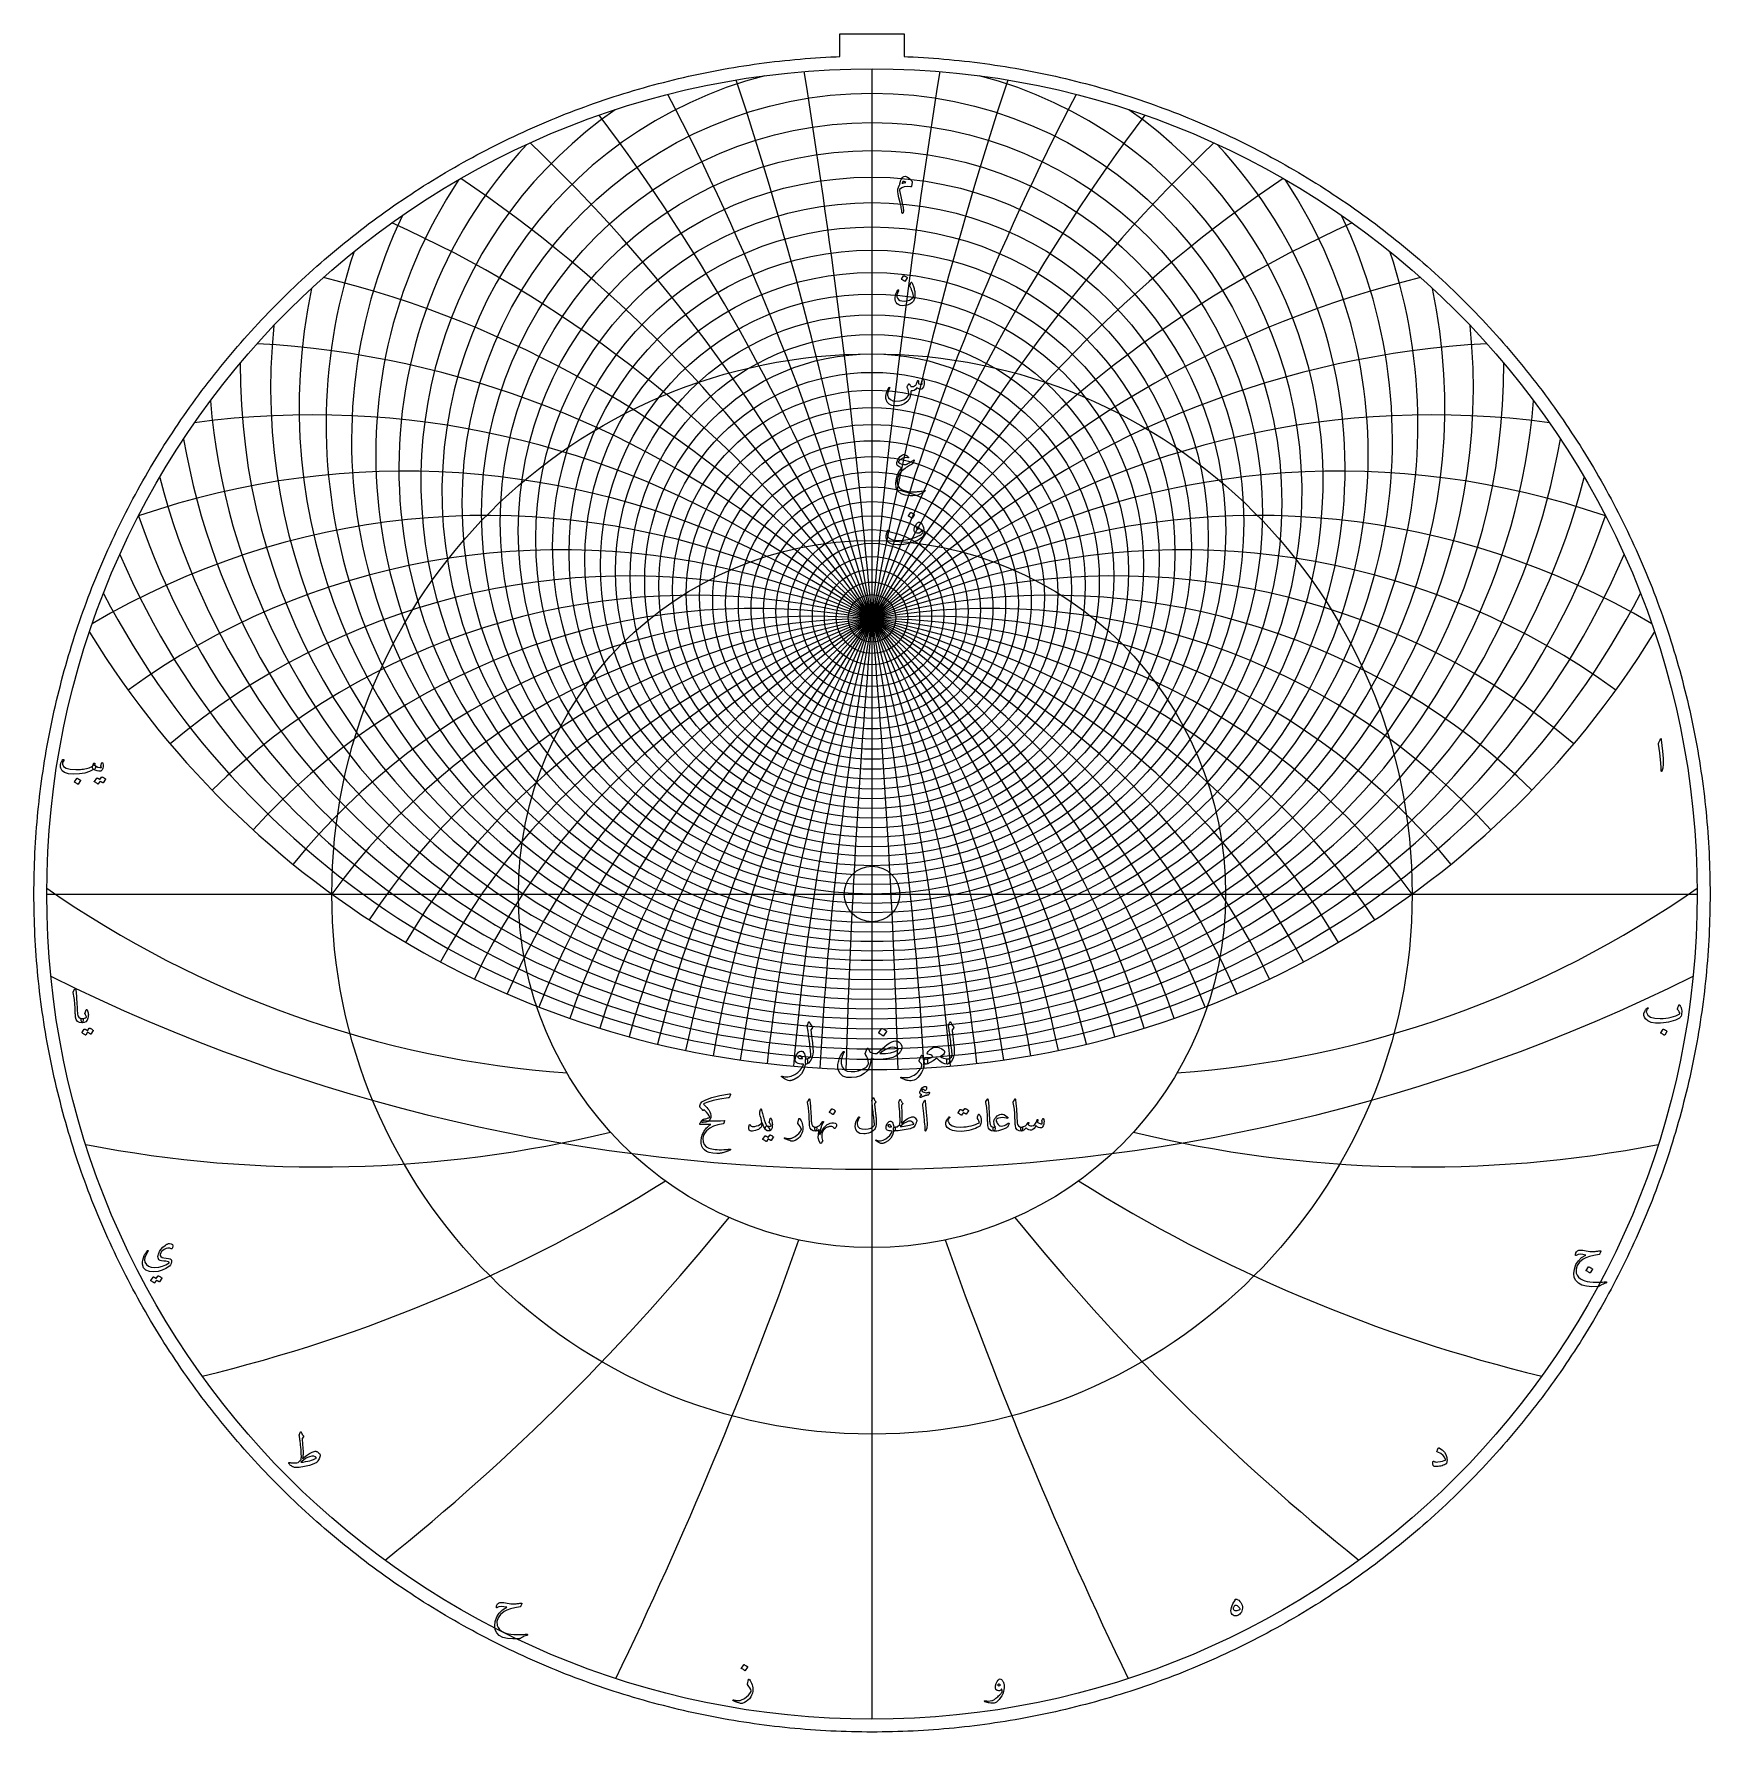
# Model space of a CAD drawing. Header units: millimetres. Extents: x -137 to 137, y -137 to 141.
import ezdxf

# ---------------------------------------------------------------- set-up
doc = ezdxf.new("R2010")
doc.units = ezdxf.units.MM
for name, color, linetype in [('CUT_INNER', 6, 'Continuous'), ('CUT_OUTER', 1, 'Continuous'), ('ENGRAVE', 7, 'Continuous'), ('ENGRAVE_FINE', 8, 'Continuous'), ('TEXT', 5, 'Continuous')]:
    doc.layers.add(name, color=color, linetype=linetype)

msp = doc.modelspace()

# ---------------------------------------------------------------- linework, layer by layer
at = {"layer": 'CUT_INNER'}
msp.add_circle((0, 0), 4.55, dxfattribs=at)
at = {"layer": 'CUT_OUTER'}
msp.add_lwpolyline([(137.0974, -0.8412), (137.0897, -1.6824), (137.0768, -2.5236), (137.0587, -3.3646), (137.0355, -4.2055), (137.0071, -5.0463), (136.9736, -5.8868), (136.9349, -6.7272), (136.891, -7.5673), (136.842, -8.4071), (136.7878, -9.2466), (136.7285, -10.0857), (136.6641, -10.9245), (136.5945, -11.7628), (136.5197, -12.6007), (136.4398, -13.4381), (136.3548, -14.2751), (136.2646, -15.1115), (136.1694, -15.9473), (136.0689, -16.7825), (135.9634, -17.6171), (135.8528, -18.451), (135.737, -19.2842), (135.6161, -20.1167), (135.4901, -20.9485), (135.359, -21.7795), (135.2228, -22.6096), (135.0816, -23.4389), (134.9352, -24.2673), (134.7838, -25.0948), (134.6272, -25.9213), (134.4657, -26.7469), (134.299, -27.5714), (134.1273, -28.395), (133.9506, -29.2174), (133.7688, -30.0388), (133.5819, -30.859), (133.3901, -31.6781), (133.1932, -32.4959), (132.9913, -33.3126), (132.7844, -34.128), (132.5725, -34.9421), (132.3556, -35.7549), (132.1337, -36.5663), (131.9068, -37.3764), (131.675, -38.185), (131.4382, -38.9923), (131.1965, -39.798), (130.9499, -40.6023), (130.6983, -41.405), (130.4417, -42.2062), (130.1803, -43.0058), (129.914, -43.8037), (129.6428, -44.6), (129.3667, -45.3947), (129.0857, -46.1876), (128.7999, -46.9788), (128.5092, -47.7682), (128.2137, -48.5558), (127.9133, -49.3416), (127.6082, -50.1255), (127.2982, -50.9076), (126.9834, -51.6877), (126.6639, -52.4659), (126.3396, -53.2421), (126.0105, -54.0163), (125.6767, -54.7885), (125.3382, -55.5586), (124.9949, -56.3266), (124.6469, -57.0925), (124.2943, -57.8562), (123.9369, -58.6178), (123.5749, -59.3772), (123.2083, -60.1343), (122.837, -60.8891), (122.4611, -61.6417), (122.0805, -62.392), (121.6954, -63.1399), (121.3057, -63.8854), (120.9114, -64.6285), (120.5126, -65.3692), (120.1092, -66.1074), (119.7013, -66.8431), (119.2889, -67.5763), (118.872, -68.307), (118.4507, -69.0351), (118.0249, -69.7606), (117.5946, -70.4835), (117.1599, -71.2037), (116.7208, -71.9212), (116.2773, -72.6361), (115.8294, -73.3482), (115.3772, -74.0575), (114.9206, -74.7641), (114.4597, -75.4678), (113.9945, -76.1687), (113.525, -76.8667), (113.0512, -77.5618), (112.5732, -78.254), (112.0909, -78.9433), (111.6044, -79.6296), (111.1137, -80.3129), (110.6188, -80.9932), (110.1198, -81.6704), (109.6166, -82.3445), (109.1092, -83.0156), (108.5978, -83.6835), (108.0823, -84.3483), (107.5627, -85.0098), (107.0391, -85.6682), (106.5114, -86.3234), (105.9797, -86.9753), (105.4441, -87.624), (104.9044, -88.2693), (104.3608, -88.9113), (103.8133, -89.55), (103.2619, -90.1853), (102.7066, -90.8172), (102.1474, -91.4457), (101.5844, -92.0707), (101.0176, -92.6923), (100.4469, -93.3104), (99.8725, -93.925), (99.2943, -94.536), (98.7123, -95.1435), (98.1267, -95.7474), (97.5374, -96.3477), (96.9443, -96.9443), (96.3477, -97.5374), (95.7474, -98.1267), (95.1435, -98.7123), (94.536, -99.2943), (93.925, -99.8725), (93.3104, -100.4469), (92.6923, -101.0176), (92.0707, -101.5844), (91.4457, -102.1474), (90.8172, -102.7066), (90.1853, -103.2619), (89.55, -103.8133), (88.9113, -104.3608), (88.2693, -104.9044), (87.624, -105.4441), (86.9753, -105.9797), (86.3234, -106.5114), (85.6682, -107.0391), (85.0098, -107.5627), (84.3483, -108.0823), (83.6835, -108.5978), (83.0156, -109.1092), (82.3445, -109.6166), (81.6704, -110.1198), (80.9932, -110.6188), (80.3129, -111.1137), (79.6296, -111.6044), (78.9433, -112.0909), (78.254, -112.5732), (77.5618, -113.0512), (76.8667, -113.525), (76.1687, -113.9945), (75.4678, -114.4597), (74.7641, -114.9206), (74.0575, -115.3772), (73.3482, -115.8294), (72.6361, -116.2773), (71.9212, -116.7208), (71.2037, -117.1599), (70.4835, -117.5946), (69.7606, -118.0249), (69.0351, -118.4507), (68.307, -118.872), (67.5763, -119.2889), (66.8431, -119.7013), (66.1074, -120.1092), (65.3692, -120.5126), (64.6285, -120.9114), (63.8854, -121.3057), (63.1399, -121.6954), (62.392, -122.0805), (61.6417, -122.4611), (60.8891, -122.837), (60.1343, -123.2083), (59.3772, -123.5749), (58.6178, -123.9369), (57.8562, -124.2943), (57.0925, -124.6469), (56.3266, -124.9949), (55.5586, -125.3382), (54.7885, -125.6767), (54.0163, -126.0105), (53.2421, -126.3396), (52.4659, -126.6639), (51.6877, -126.9834), (50.9076, -127.2982), (50.1255, -127.6082), (49.3416, -127.9133), (48.5558, -128.2137), (47.7682, -128.5092), (46.9788, -128.7999), (46.1876, -129.0857), (45.3947, -129.3667), (44.6, -129.6428), (43.8037, -129.914), (43.0058, -130.1803), (42.2062, -130.4417), (41.405, -130.6983), (40.6023, -130.9499), (39.798, -131.1965), (38.9923, -131.4382), (38.185, -131.675), (37.3764, -131.9068), (36.5663, -132.1337), (35.7549, -132.3556), (34.9421, -132.5725), (34.128, -132.7844), (33.3126, -132.9913), (32.4959, -133.1932), (31.6781, -133.3901), (30.859, -133.5819), (30.0388, -133.7688), (29.2174, -133.9506), (28.395, -134.1273), (27.5714, -134.299), (26.7469, -134.4657), (25.9213, -134.6272), (25.0948, -134.7838), (24.2673, -134.9352), (23.4389, -135.0816), (22.6096, -135.2228), (21.7795, -135.359), (20.9485, -135.4901), (20.1167, -135.6161), (19.2842, -135.737), (18.451, -135.8528), (17.6171, -135.9634), (16.7825, -136.0689), (15.9473, -136.1694), (15.1115, -136.2646), (14.2751, -136.3548), (13.4381, -136.4398), (12.6007, -136.5197), (11.7628, -136.5945), (10.9245, -136.6641), (10.0857, -136.7285), (9.2466, -136.7878), (8.4071, -136.842), (7.5673, -136.891), (6.7272, -136.9349), (5.8868, -136.9736), (5.0463, -137.0071), (4.2055, -137.0355), (3.3646, -137.0587), (2.5236, -137.0768), (1.6824, -137.0897), (0.8412, -137.0974), (0, -137.1), (-0.8412, -137.0974), (-1.6824, -137.0897), (-2.5236, -137.0768), (-3.3646, -137.0587), (-4.2055, -137.0355), (-5.0463, -137.0071), (-5.8868, -136.9736), (-6.7272, -136.9349), (-7.5673, -136.891), (-8.4071, -136.842), (-9.2466, -136.7878), (-10.0857, -136.7285), (-10.9245, -136.6641), (-11.7628, -136.5945), (-12.6007, -136.5197), (-13.4381, -136.4398), (-14.2751, -136.3548), (-15.1115, -136.2646), (-15.9473, -136.1694), (-16.7825, -136.0689), (-17.6171, -135.9634), (-18.451, -135.8528), (-19.2842, -135.737), (-20.1167, -135.6161), (-20.9485, -135.4901), (-21.7795, -135.359), (-22.6096, -135.2228), (-23.4389, -135.0816), (-24.2673, -134.9352), (-25.0948, -134.7838), (-25.9213, -134.6272), (-26.7469, -134.4657), (-27.5714, -134.299), (-28.395, -134.1273), (-29.2174, -133.9506), (-30.0388, -133.7688), (-30.859, -133.5819), (-31.6781, -133.3901), (-32.4959, -133.1932), (-33.3126, -132.9913), (-34.128, -132.7844), (-34.9421, -132.5725), (-35.7549, -132.3556), (-36.5663, -132.1337), (-37.3764, -131.9068), (-38.185, -131.675), (-38.9923, -131.4382), (-39.798, -131.1965), (-40.6023, -130.9499), (-41.405, -130.6983), (-42.2062, -130.4417), (-43.0058, -130.1803), (-43.8037, -129.914), (-44.6, -129.6428), (-45.3947, -129.3667), (-46.1876, -129.0857), (-46.9788, -128.7999), (-47.7682, -128.5092), (-48.5558, -128.2137), (-49.3416, -127.9133), (-50.1255, -127.6082), (-50.9076, -127.2982), (-51.6877, -126.9834), (-52.4659, -126.6639), (-53.2421, -126.3396), (-54.0163, -126.0105), (-54.7885, -125.6767), (-55.5586, -125.3382), (-56.3266, -124.9949), (-57.0925, -124.6469), (-57.8562, -124.2943), (-58.6178, -123.9369), (-59.3772, -123.5749), (-60.1343, -123.2083), (-60.8891, -122.837), (-61.6417, -122.4611), (-62.392, -122.0805), (-63.1399, -121.6954), (-63.8854, -121.3057), (-64.6285, -120.9114), (-65.3692, -120.5126), (-66.1074, -120.1092), (-66.8431, -119.7013), (-67.5763, -119.2889), (-68.307, -118.872), (-69.0351, -118.4507), (-69.7606, -118.0249), (-70.4835, -117.5946), (-71.2037, -117.1599), (-71.9212, -116.7208), (-72.6361, -116.2773), (-73.3482, -115.8294), (-74.0575, -115.3772), (-74.7641, -114.9206), (-75.4678, -114.4597), (-76.1687, -113.9945), (-76.8667, -113.525), (-77.5618, -113.0512), (-78.254, -112.5732), (-78.9433, -112.0909), (-79.6296, -111.6044), (-80.3129, -111.1137), (-80.9932, -110.6188), (-81.6704, -110.1198), (-82.3445, -109.6166), (-83.0156, -109.1092), (-83.6835, -108.5978), (-84.3483, -108.0823), (-85.0098, -107.5627), (-85.6682, -107.0391), (-86.3234, -106.5114), (-86.9753, -105.9797), (-87.624, -105.4441), (-88.2693, -104.9044), (-88.9113, -104.3608), (-89.55, -103.8133), (-90.1853, -103.2619), (-90.8172, -102.7066), (-91.4457, -102.1474), (-92.0707, -101.5844), (-92.6923, -101.0176), (-93.3104, -100.4469), (-93.925, -99.8725), (-94.536, -99.2943), (-95.1435, -98.7123), (-95.7474, -98.1267), (-96.3477, -97.5374), (-96.9443, -96.9443), (-97.5374, -96.3477), (-98.1267, -95.7474), (-98.7123, -95.1435), (-99.2943, -94.536), (-99.8725, -93.925), (-100.4469, -93.3104), (-101.0176, -92.6923), (-101.5844, -92.0707), (-102.1474, -91.4457), (-102.7066, -90.8172), (-103.2619, -90.1853), (-103.8133, -89.55), (-104.3608, -88.9113), (-104.9044, -88.2693), (-105.4441, -87.624), (-105.9797, -86.9753), (-106.5114, -86.3234), (-107.0391, -85.6682), (-107.5627, -85.0098), (-108.0823, -84.3483), (-108.5978, -83.6835), (-109.1092, -83.0156), (-109.6166, -82.3445), (-110.1198, -81.6704), (-110.6188, -80.9932), (-111.1137, -80.3129), (-111.6044, -79.6296), (-112.0909, -78.9433), (-112.5732, -78.254), (-113.0512, -77.5618), (-113.525, -76.8667), (-113.9945, -76.1687), (-114.4597, -75.4678), (-114.9206, -74.7641), (-115.3772, -74.0575), (-115.8294, -73.3482), (-116.2773, -72.6361), (-116.7208, -71.9212), (-117.1599, -71.2037), (-117.5946, -70.4835), (-118.0249, -69.7606), (-118.4507, -69.0351), (-118.872, -68.307), (-119.2889, -67.5763), (-119.7013, -66.8431), (-120.1092, -66.1074), (-120.5126, -65.3692), (-120.9114, -64.6285), (-121.3057, -63.8854), (-121.6954, -63.1399), (-122.0805, -62.392), (-122.4611, -61.6417), (-122.837, -60.8891), (-123.2083, -60.1343), (-123.5749, -59.3772), (-123.9369, -58.6178), (-124.2943, -57.8562), (-124.6469, -57.0925), (-124.9949, -56.3266), (-125.3382, -55.5586), (-125.6767, -54.7885), (-126.0105, -54.0163), (-126.3396, -53.2421), (-126.6639, -52.4659), (-126.9834, -51.6877), (-127.2982, -50.9076), (-127.6082, -50.1255), (-127.9133, -49.3416), (-128.2137, -48.5558), (-128.5092, -47.7682), (-128.7999, -46.9788), (-129.0857, -46.1876), (-129.3667, -45.3947), (-129.6428, -44.6), (-129.914, -43.8037), (-130.1803, -43.0058), (-130.4417, -42.2062), (-130.6983, -41.405), (-130.9499, -40.6023), (-131.1965, -39.798), (-131.4382, -38.9923), (-131.675, -38.185), (-131.9068, -37.3764), (-132.1337, -36.5663), (-132.3556, -35.7549), (-132.5725, -34.9421), (-132.7844, -34.128), (-132.9913, -33.3126), (-133.1932, -32.4959), (-133.3901, -31.6781), (-133.5819, -30.859), (-133.7688, -30.0388), (-133.9506, -29.2174), (-134.1273, -28.395), (-134.299, -27.5714), (-134.4657, -26.7469), (-134.6272, -25.9213), (-134.7838, -25.0948), (-134.9352, -24.2673), (-135.0816, -23.4389), (-135.2228, -22.6096), (-135.359, -21.7795), (-135.4901, -20.9485), (-135.6161, -20.1167), (-135.737, -19.2842), (-135.8528, -18.451), (-135.9634, -17.6171), (-136.0689, -16.7825), (-136.1694, -15.9473), (-136.2646, -15.1115), (-136.3548, -14.2751), (-136.4398, -13.4381), (-136.5197, -12.6007), (-136.5945, -11.7628), (-136.6641, -10.9245), (-136.7285, -10.0857), (-136.7878, -9.2466), (-136.842, -8.4071), (-136.891, -7.5673), (-136.9349, -6.7272), (-136.9736, -5.8868), (-137.0071, -5.0463), (-137.0355, -4.2055), (-137.0587, -3.3646), (-137.0768, -2.5236), (-137.0897, -1.6824), (-137.0974, -0.8412), (-137.1, 0), (-137.0974, 0.8412), (-137.0897, 1.6824), (-137.0768, 2.5236), (-137.0587, 3.3646), (-137.0355, 4.2055), (-137.0071, 5.0463), (-136.9736, 5.8868), (-136.9349, 6.7272), (-136.891, 7.5673), (-136.842, 8.4071), (-136.7878, 9.2466), (-136.7285, 10.0857), (-136.6641, 10.9245), (-136.5945, 11.7628), (-136.5197, 12.6007), (-136.4398, 13.4381), (-136.3548, 14.2751), (-136.2646, 15.1115), (-136.1694, 15.9473), (-136.0689, 16.7825), (-135.9634, 17.6171), (-135.8528, 18.451), (-135.737, 19.2842), (-135.6161, 20.1167), (-135.4901, 20.9485), (-135.359, 21.7795), (-135.2228, 22.6096), (-135.0816, 23.4389), (-134.9352, 24.2673), (-134.7838, 25.0948), (-134.6272, 25.9213), (-134.4657, 26.7469), (-134.299, 27.5714), (-134.1273, 28.395), (-133.9506, 29.2174), (-133.7688, 30.0388), (-133.5819, 30.859), (-133.3901, 31.6781), (-133.1932, 32.4959), (-132.9913, 33.3126), (-132.7844, 34.128), (-132.5725, 34.9421), (-132.3556, 35.7549), (-132.1337, 36.5663), (-131.9068, 37.3764), (-131.675, 38.185), (-131.4382, 38.9923), (-131.1965, 39.798), (-130.9499, 40.6023), (-130.6983, 41.405), (-130.4417, 42.2062), (-130.1803, 43.0058), (-129.914, 43.8037), (-129.6428, 44.6), (-129.3667, 45.3947), (-129.0857, 46.1876), (-128.7999, 46.9788), (-128.5092, 47.7682), (-128.2137, 48.5558), (-127.9133, 49.3416), (-127.6082, 50.1255), (-127.2982, 50.9076), (-126.9834, 51.6877), (-126.6639, 52.4659), (-126.3396, 53.2421), (-126.0105, 54.0163), (-125.6767, 54.7885), (-125.3382, 55.5586), (-124.9949, 56.3266), (-124.6469, 57.0925), (-124.2943, 57.8562), (-123.9369, 58.6178), (-123.5749, 59.3772), (-123.2083, 60.1343), (-122.837, 60.8891), (-122.4611, 61.6417), (-122.0805, 62.392), (-121.6954, 63.1399), (-121.3057, 63.8854), (-120.9114, 64.6285), (-120.5126, 65.3692), (-120.1092, 66.1074), (-119.7013, 66.8431), (-119.2889, 67.5763), (-118.872, 68.307), (-118.4507, 69.0351), (-118.0249, 69.7606), (-117.5946, 70.4835), (-117.1599, 71.2037), (-116.7208, 71.9212), (-116.2773, 72.6361), (-115.8294, 73.3482), (-115.3772, 74.0575), (-114.9206, 74.7641), (-114.4597, 75.4678), (-113.9945, 76.1687), (-113.525, 76.8667), (-113.0512, 77.5618), (-112.5732, 78.254), (-112.0909, 78.9433), (-111.6044, 79.6296), (-111.1137, 80.3129), (-110.6188, 80.9932), (-110.1198, 81.6704), (-109.6166, 82.3445), (-109.1092, 83.0156), (-108.5978, 83.6835), (-108.0823, 84.3483), (-107.5627, 85.0098), (-107.0391, 85.6682), (-106.5114, 86.3234), (-105.9797, 86.9753), (-105.4441, 87.624), (-104.9044, 88.2693), (-104.3608, 88.9113), (-103.8133, 89.55), (-103.2619, 90.1853), (-102.7066, 90.8172), (-102.1474, 91.4457), (-101.5844, 92.0707), (-101.0176, 92.6923), (-100.4469, 93.3104), (-99.8725, 93.925), (-99.2943, 94.536), (-98.7123, 95.1435), (-98.1267, 95.7474), (-97.5374, 96.3477), (-96.9443, 96.9443), (-96.3477, 97.5374), (-95.7474, 98.1267), (-95.1435, 98.7123), (-94.536, 99.2943), (-93.925, 99.8725), (-93.3104, 100.4469), (-92.6923, 101.0176), (-92.0707, 101.5844), (-91.4457, 102.1474), (-90.8172, 102.7066), (-90.1853, 103.2619), (-89.55, 103.8133), (-88.9113, 104.3608), (-88.2693, 104.9044), (-87.624, 105.4441), (-86.9753, 105.9797), (-86.3234, 106.5114), (-85.6682, 107.0391), (-85.0098, 107.5627), (-84.3483, 108.0823), (-83.6835, 108.5978), (-83.0156, 109.1092), (-82.3445, 109.6166), (-81.6704, 110.1198), (-80.9932, 110.6188), (-80.3129, 111.1137), (-79.6296, 111.6044), (-78.9433, 112.0909), (-78.254, 112.5732), (-77.5618, 113.0512), (-76.8667, 113.525), (-76.1687, 113.9945), (-75.4678, 114.4597), (-74.7641, 114.9206), (-74.0575, 115.3772), (-73.3482, 115.8294), (-72.6361, 116.2773), (-71.9212, 116.7208), (-71.2037, 117.1599), (-70.4835, 117.5946), (-69.7606, 118.0249), (-69.0351, 118.4507), (-68.307, 118.872), (-67.5763, 119.2889), (-66.8431, 119.7013), (-66.1074, 120.1092), (-65.3692, 120.5126), (-64.6285, 120.9114), (-63.8854, 121.3057), (-63.1399, 121.6954), (-62.392, 122.0805), (-61.6417, 122.4611), (-60.8891, 122.837), (-60.1343, 123.2083), (-59.3772, 123.5749), (-58.6178, 123.9369), (-57.8562, 124.2943), (-57.0925, 124.6469), (-56.3266, 124.9949), (-55.5586, 125.3382), (-54.7885, 125.6767), (-54.0163, 126.0105), (-53.2421, 126.3396), (-52.4659, 126.6639), (-51.6877, 126.9834), (-50.9076, 127.2982), (-50.1255, 127.6082), (-49.3416, 127.9133), (-48.5558, 128.2137), (-47.7682, 128.5092), (-46.9788, 128.7999), (-46.1876, 129.0857), (-45.3947, 129.3667), (-44.6, 129.6428), (-43.8037, 129.914), (-43.0058, 130.1803), (-42.2062, 130.4417), (-41.405, 130.6983), (-40.6023, 130.9499), (-39.798, 131.1965), (-38.9923, 131.4382), (-38.185, 131.675), (-37.3764, 131.9068), (-36.5663, 132.1337), (-35.7549, 132.3556), (-34.9421, 132.5725), (-34.128, 132.7844), (-33.3126, 132.9913), (-32.4959, 133.1932), (-31.6781, 133.3901), (-30.859, 133.5819), (-30.0388, 133.7688), (-29.2174, 133.9506), (-28.395, 134.1273), (-27.5714, 134.299), (-26.7469, 134.4657), (-25.9213, 134.6272), (-25.0948, 134.7838), (-24.2673, 134.9352), (-23.4389, 135.0816), (-22.6096, 135.2228), (-21.7795, 135.359), (-20.9485, 135.4901), (-20.1167, 135.6161), (-19.2842, 135.737), (-18.451, 135.8528), (-17.6171, 135.9634), (-16.7825, 136.0689), (-15.9473, 136.1694), (-15.1115, 136.2646), (-14.2751, 136.3548), (-13.4381, 136.4398), (-12.6007, 136.5197), (-11.7628, 136.5945), (-10.9245, 136.6641), (-10.0857, 136.7285), (-9.2466, 136.7878), (-8.4071, 136.842), (-7.5673, 136.891), (-6.7272, 136.9349), (-5.8868, 136.9736), (-5.25, 136.999), (-5.25, 140.7), (5.25, 140.7), (5.25, 136.999), (5.8868, 136.9736), (6.7272, 136.9349), (7.5673, 136.891), (8.4071, 136.842), (9.2466, 136.7878), (10.0857, 136.7285), (10.9245, 136.6641), (11.7628, 136.5945), (12.6007, 136.5197), (13.4381, 136.4398), (14.2751, 136.3548), (15.1115, 136.2646), (15.9473, 136.1694), (16.7825, 136.0689), (17.6171, 135.9634), (18.451, 135.8528), (19.2842, 135.737), (20.1167, 135.6161), (20.9485, 135.4901), (21.7795, 135.359), (22.6096, 135.2228), (23.4389, 135.0816), (24.2673, 134.9352), (25.0948, 134.7838), (25.9213, 134.6272), (26.7469, 134.4657), (27.5714, 134.299), (28.395, 134.1273), (29.2174, 133.9506), (30.0388, 133.7688), (30.859, 133.5819), (31.6781, 133.3901), (32.4959, 133.1932), (33.3126, 132.9913), (34.128, 132.7844), (34.9421, 132.5725), (35.7549, 132.3556), (36.5663, 132.1337), (37.3764, 131.9068), (38.185, 131.675), (38.9923, 131.4382), (39.798, 131.1965), (40.6023, 130.9499), (41.405, 130.6983), (42.2062, 130.4417), (43.0058, 130.1803), (43.8037, 129.914), (44.6, 129.6428), (45.3947, 129.3667), (46.1876, 129.0857), (46.9788, 128.7999), (47.7682, 128.5092), (48.5558, 128.2137), (49.3416, 127.9133), (50.1255, 127.6082), (50.9076, 127.2982), (51.6877, 126.9834), (52.4659, 126.6639), (53.2421, 126.3396), (54.0163, 126.0105), (54.7885, 125.6767), (55.5586, 125.3382), (56.3266, 124.9949), (57.0925, 124.6469), (57.8562, 124.2943), (58.6178, 123.9369), (59.3772, 123.5749), (60.1343, 123.2083), (60.8891, 122.837), (61.6417, 122.4611), (62.392, 122.0805), (63.1399, 121.6954), (63.8854, 121.3057), (64.6285, 120.9114), (65.3692, 120.5126), (66.1074, 120.1092), (66.8431, 119.7013), (67.5763, 119.2889), (68.307, 118.872), (69.0351, 118.4507), (69.7606, 118.0249), (70.4835, 117.5946), (71.2037, 117.1599), (71.9212, 116.7208), (72.6361, 116.2773), (73.3482, 115.8294), (74.0575, 115.3772), (74.7641, 114.9206), (75.4678, 114.4597), (76.1687, 113.9945), (76.8667, 113.525), (77.5618, 113.0512), (78.254, 112.5732), (78.9433, 112.0909), (79.6296, 111.6044), (80.3129, 111.1137), (80.9932, 110.6188), (81.6704, 110.1198), (82.3445, 109.6166), (83.0156, 109.1092), (83.6835, 108.5978), (84.3483, 108.0823), (85.0098, 107.5627), (85.6682, 107.0391), (86.3234, 106.5114), (86.9753, 105.9797), (87.624, 105.4441), (88.2693, 104.9044), (88.9113, 104.3608), (89.55, 103.8133), (90.1853, 103.2619), (90.8172, 102.7066), (91.4457, 102.1474), (92.0707, 101.5844), (92.6923, 101.0176), (93.3104, 100.4469), (93.925, 99.8725), (94.536, 99.2943), (95.1435, 98.7123), (95.7474, 98.1267), (96.3477, 97.5374), (96.9443, 96.9443), (97.5374, 96.3477), (98.1267, 95.7474), (98.7123, 95.1435), (99.2943, 94.536), (99.8725, 93.925), (100.4469, 93.3104), (101.0176, 92.6923), (101.5844, 92.0707), (102.1474, 91.4457), (102.7066, 90.8172), (103.2619, 90.1853), (103.8133, 89.55), (104.3608, 88.9113), (104.9044, 88.2693), (105.4441, 87.624), (105.9797, 86.9753), (106.5114, 86.3234), (107.0391, 85.6682), (107.5627, 85.0098), (108.0823, 84.3483), (108.5978, 83.6835), (109.1092, 83.0156), (109.6166, 82.3445), (110.1198, 81.6704), (110.6188, 80.9932), (111.1137, 80.3129), (111.6044, 79.6296), (112.0909, 78.9433), (112.5732, 78.254), (113.0512, 77.5618), (113.525, 76.8667), (113.9945, 76.1687), (114.4597, 75.4678), (114.9206, 74.7641), (115.3772, 74.0575), (115.8294, 73.3482), (116.2773, 72.6361), (116.7208, 71.9212), (117.1599, 71.2037), (117.5946, 70.4835), (118.0249, 69.7606), (118.4507, 69.0351), (118.872, 68.307), (119.2889, 67.5763), (119.7013, 66.8431), (120.1092, 66.1074), (120.5126, 65.3692), (120.9114, 64.6285), (121.3057, 63.8854), (121.6954, 63.1399), (122.0805, 62.392), (122.4611, 61.6417), (122.837, 60.8891), (123.2083, 60.1343), (123.5749, 59.3772), (123.9369, 58.6178), (124.2943, 57.8562), (124.6469, 57.0925), (124.9949, 56.3266), (125.3382, 55.5586), (125.6767, 54.7885), (126.0105, 54.0163), (126.3396, 53.2421), (126.6639, 52.4659), (126.9834, 51.6877), (127.2982, 50.9076), (127.6082, 50.1255), (127.9133, 49.3416), (128.2137, 48.5558), (128.5092, 47.7682), (128.7999, 46.9788), (129.0857, 46.1876), (129.3667, 45.3947), (129.6428, 44.6), (129.914, 43.8037), (130.1803, 43.0058), (130.4417, 42.2062), (130.6983, 41.405), (130.9499, 40.6023), (131.1965, 39.798), (131.4382, 38.9923), (131.675, 38.185), (131.9068, 37.3764), (132.1337, 36.5663), (132.3556, 35.7549), (132.5725, 34.9421), (132.7844, 34.128), (132.9913, 33.3126), (133.1932, 32.4959), (133.3901, 31.6781), (133.5819, 30.859), (133.7688, 30.0388), (133.9506, 29.2174), (134.1273, 28.395), (134.299, 27.5714), (134.4657, 26.7469), (134.6272, 25.9213), (134.7838, 25.0948), (134.9352, 24.2673), (135.0816, 23.4389), (135.2228, 22.6096), (135.359, 21.7795), (135.4901, 20.9485), (135.6161, 20.1167), (135.737, 19.2842), (135.8528, 18.451), (135.9634, 17.6171), (136.0689, 16.7825), (136.1694, 15.9473), (136.2646, 15.1115), (136.3548, 14.2751), (136.4398, 13.4381), (136.5197, 12.6007), (136.5945, 11.7628), (136.6641, 10.9245), (136.7285, 10.0857), (136.7878, 9.2466), (136.842, 8.4071), (136.891, 7.5673), (136.9349, 6.7272), (136.9736, 5.8868), (137.0071, 5.0463), (137.0355, 4.2055), (137.0587, 3.3646), (137.0768, 2.5236), (137.0897, 1.6824), (137.0974, 0.8412), (137.1, 0)], close=True, dxfattribs=at)
at = {"layer": 'ENGRAVE'}
for points in [[(0, -135), (0, 135)], [(-135, 0), (135, 0)], [(0, -135), (0, -57.8458)]]:
    msp.add_lwpolyline(points, dxfattribs=at)
for centre, radius in [((0, 0), 135), ((0, 58.0969), 55.011), ((0, 52.8076), 41.9572), ((0, 0), 88.3696), ((0, 49.1759), 30.3924), ((0, 46.8043), 19.787), ((0, 0), 57.8458), ((0, 45.4615), 9.7579), ((0, 45.0265), 1.8)]:
    msp.add_circle(centre, radius, dxfattribs=at)
for centre, radius, start, end in [((0, 65.723), 70.3542, 104.436571, 75.563429), ((0, 76.8897), 89.3093, 161.592421, 18.407579), ((0, 93.892), 114.2937, 189.801694, 350.198306), ((0, -64.2043), 109.2308, 36, 144), ((0, -64.2043), 109.2308, 36, 144), ((0, 121.6303), 150.3433, 211.615649, 328.384351), ((-37.5752, 140.2327), 169.9597, 235.026154, 265.845624), ((37.5752, 140.2327), 169.9597, 274.154376, 304.973846), ((-90.3427, 156.4782), 201.1378, 259.026824, 283.6824), ((90.3427, 156.4782), 201.1378, 256.3176, 280.973176), ((-169.7764, 169.7764), 255.8461, 283.613701, 302.105382), ((169.7764, 169.7764), 255.8461, 237.894618, 256.386299), ((-311.1471, 179.6409), 369.99, 308.729876, 321.057664), ((311.1471, 179.6409), 369.99, 218.942336, 231.270124), ((-693.0752, 185.7089), 722.9455, 334.2533859, 340.4172798), ((693.0752, 185.7089), 722.9455, 199.5827202, 205.7466141)]:
    msp.add_arc(centre, radius, start, end, dxfattribs=at)
at = {"layer": 'ENGRAVE_FINE'}
for centre, radius in [((0, 63.9637), 67.0496), ((0, 62.3312), 63.8737), ((0, 60.8151), 60.8151), ((0, 59.4064), 57.8639), ((0, 56.8793), 52.248), ((0, 55.7471), 49.5677), ((0, 54.6944), 46.9631), ((0, 53.7162), 44.4282), ((0, 51.9645), 39.5449), ((0, 51.183), 37.1866), ((0, 50.4597), 34.8778), ((0, 49.7916), 32.6143), ((0, 48.6101), 28.2084), ((0, 48.0919), 26.0589), ((0, 47.6194), 23.9409), ((0, 47.1907), 21.8512), ((0, 46.4586), 17.7456), ((0, 46.1526), 15.7245), ((0, 45.885), 13.7211), ((0, 45.6549), 11.733), ((0, 45.3042), 7.7936), ((0, 45.1824), 5.8378), ((0, 45.0957), 3.8883), ((0, 45.0438), 1.9431)]:
    msp.add_circle(centre, radius, dxfattribs=at)
for centre, radius, start, end in [((-1248.5137, -64.2043), 1253.2828, 1.6255212, 9.1245935), ((-1248.5137, -64.2043), 1253.2828, 1.6255212, 9.1245935), ((1248.5137, -64.2043), 1253.2828, 170.8754065, 178.3744788), ((1248.5137, -64.2043), 1253.2828, 170.8754065, 178.3744788), ((-407.6549, -64.2043), 422.0354, 4.898838, 27.521256), ((-407.6549, -64.2043), 422.0354, 4.898838, 27.521256), ((-619.4786, -64.2043), 629.0351, 3.2565932, 18.2858784), ((-619.4786, -64.2043), 629.0351, 3.2565932, 18.2858784), ((407.6549, -64.2043), 422.0354, 152.478744, 175.101162), ((407.6549, -64.2043), 422.0354, 152.478744, 175.101162), ((619.4786, -64.2043), 629.0351, 161.7141216, 176.7434068), ((619.4786, -64.2043), 629.0351, 161.7141216, 176.7434068), ((0, 67.6207), 73.8001, 124.697096, 55.302904), ((-300.1091, -64.2043), 319.3695, 6.558023, 36.869498), ((-300.1091, -64.2043), 319.3695, 6.558023, 36.869498), ((300.1091, -64.2043), 319.3695, 143.130502, 173.441977), ((300.1091, -64.2043), 319.3695, 143.130502, 173.441977), ((0, 69.6702), 77.4015, 136.820891, 43.179109), ((-234.2462, -64.2043), 258.4621, 8.240137, 46.371295), ((-234.2462, -64.2043), 258.4621, 8.240137, 46.371295), ((234.2462, -64.2043), 258.4621, 133.628705, 171.759863), ((234.2462, -64.2043), 258.4621, 133.628705, 171.759863), ((0, 71.8863), 81.1743, 146.343028, 33.656972), ((-189.1933, -64.2043), 218.4616, 9.951474, 56.069558), ((-189.1933, -64.2043), 218.4616, 9.951474, 56.069558), ((189.1933, -64.2043), 218.4616, 123.930442, 170.048526), ((189.1933, -64.2043), 218.4616, 123.930442, 170.048526), ((0, 74.2863), 85.1367, 154.435854, 25.564146), ((-155.9977, -64.2043), 190.4381, 11.698724, 66.009263), ((-155.9977, -64.2043), 190.4381, 11.698724, 66.009263), ((155.9977, -64.2043), 190.4381, 113.990737, 168.301276), ((155.9977, -64.2043), 190.4381, 113.990737, 168.301276), ((-130.1762, -64.2043), 169.933, 13.489072, 76.236453), ((-130.1762, -64.2043), 169.933, 13.489072, 76.236453), ((130.1762, -64.2043), 169.933, 103.763547, 166.510928), ((130.1762, -64.2043), 169.933, 103.763547, 166.510928), ((0, 79.7193), 93.7157, 168.076059, 11.923941), ((0, 82.8013), 98.3832, 174.047152, 5.952848), ((-109.2308, -64.2043), 154.4757, 15.330318, 86.79575), ((-109.2308, -64.2043), 154.4757, 15.330318, 86.79575), ((109.2308, -64.2043), 154.4757, 93.20425, 164.669682), ((109.2308, -64.2043), 154.4757, 93.20425, 164.669682), ((0, 86.1659), 103.3432, 179.611973, 0.388027), ((0, 89.8489), 108.6324, 184.845211, 355.154789), ((-91.6555, -64.2043), 142.5907, 17.231004, 97.725349), ((-91.6555, -64.2043), 142.5907, 17.231004, 97.725349), ((91.6555, -64.2043), 142.5907, 82.274651, 162.768996), ((91.6555, -64.2043), 142.5907, 82.274651, 162.768996), ((-76.4842, -64.2043), 133.3462, 19.200574, 109.04798), ((-76.4842, -64.2043), 133.3462, 19.200574, 109.04798), ((0, 98.3447), 120.3777, 194.523029, 345.476971), ((76.4842, -64.2043), 133.3462, 70.95202, 160.799426), ((76.4842, -64.2043), 133.3462, 70.95202, 160.799426), ((-63.0644, -64.2043), 126.1289, 21.249547, 120.755909), ((-63.0644, -64.2043), 126.1289, 21.249547, 120.755909), ((0, 103.266), 126.9446, 199.041634, 340.958366), ((63.0644, -64.2043), 126.1289, 59.244091, 158.750453), ((63.0644, -64.2043), 126.1289, 59.244091, 158.750453), ((-50.9352, -64.2043), 120.5228, 23.389741, 125.954858), ((-50.9352, -64.2043), 120.5228, 23.389741, 125.954858), ((50.9352, -64.2043), 120.5228, 54.045142, 156.610259), ((50.9352, -64.2043), 120.5228, 54.045142, 156.610259), ((0, 108.7269), 134.0665, 203.383307, 336.616693), ((-39.7568, -64.2043), 116.241, 25.634518, 130.214249), ((-39.7568, -64.2043), 116.241, 25.634518, 130.214249), ((39.7568, -64.2043), 116.241, 49.785751, 154.365482), ((39.7568, -64.2043), 116.241, 49.785751, 154.365482), ((0, 114.8133), 141.8306, 207.568929, 332.431071), ((-29.2683, -64.2043), 113.084, 27.999099, 134.100166), ((-29.2683, -64.2043), 113.084, 27.999099, 134.100166), ((29.2683, -64.2043), 113.084, 45.899834, 152.000901), ((29.2683, -64.2043), 113.084, 45.899834, 152.000901), ((-19.2603, -64.2043), 110.9159, 30.500929, 137.66478), ((-19.2603, -64.2043), 110.9159, 30.500929, 137.66478), ((-9.5565, -64.2043), 109.648, 33.160121, 140.952247), ((-9.5565, -64.2043), 109.648, 33.160121, 140.952247), ((9.5565, -64.2043), 109.648, 39.047753, 146.839879), ((9.5565, -64.2043), 109.648, 39.047753, 146.839879), ((19.2603, -64.2043), 110.9159, 42.33522, 149.499071), ((19.2603, -64.2043), 110.9159, 42.33522, 149.499071), ((0, 256.4585), 301.485, 243.541053, 296.458947)]:
    msp.add_arc(centre, radius, start, end, dxfattribs=at)
at = {"layer": 'TEXT'}
for points in [[(4.5145, 115.9724), (4.5342, 116.0883), (4.5572, 116.2038), (4.5832, 116.3188), (4.6125, 116.4333), (4.6458, 116.5465), (4.6842, 116.6574), (4.7275, 116.766), (4.7758, 116.8724), (4.8829, 117.0652), (4.9935, 117.2154), (5.1079, 117.3229), (5.2258, 117.3877), (5.4054, 117.419), (5.6032, 117.3823), (5.8192, 117.2775), (6.0532, 117.1047), (6.1176, 117.0493), (6.1802, 116.9922), (6.241, 116.9332), (6.3, 116.8724), (6.3576, 116.8098), (6.4143, 116.7454), (6.4701, 116.6792), (6.525, 116.6111), (6.5531, 116.5717), (6.5722, 116.5331), (6.5822, 116.4954), (6.5831, 116.4587), (6.5586, 116.3106), (6.5359, 116.1784), (6.515, 116.062), (6.496, 115.9615), (6.4792, 115.8783), (6.4651, 115.8136), (6.4538, 115.7676), (6.4452, 115.7401), (6.4238, 115.7066), (6.3962, 115.6857), (6.3621, 115.6775), (6.3218, 115.6821), (5.7597, 115.761), (5.2712, 115.7147), (4.8561, 115.5433), (4.5145, 115.2466), (4.4905, 115.2103), (4.4764, 115.174), (4.4723, 115.1377), (4.4782, 115.1014), (4.6061, 114.6124), (4.7286, 114.1035), (4.8457, 113.5745), (4.9573, 113.0256), (5.0834, 112.2871), (5.1351, 111.7555), (5.1124, 111.4307), (5.0153, 111.3127), (4.9759, 111.3218), (4.9446, 111.3563), (4.9214, 111.4162), (4.9065, 111.5014), (4.8888, 111.6793), (4.8647, 111.8643), (4.8343, 112.0567), (4.7976, 112.2563), (4.7554, 112.4627), (4.7087, 112.6754), (4.6574, 112.8945), (4.6016, 113.12), (4.4152, 113.8762), (4.2913, 114.4754), (4.2301, 114.9177), (4.2315, 115.2031), (4.2521, 115.3357), (4.2777, 115.458), (4.3083, 115.5698), (4.344, 115.6712), (4.3832, 115.7622), (4.4247, 115.8427), (4.4685, 115.9128), (4.5145, 115.9724)], [(4.8919, 116.241), (4.9591, 116.2689), (5.0298, 116.2945), (5.1042, 116.3178), (5.1823, 116.3389), (5.2635, 116.3578), (5.3474, 116.3743), (5.434, 116.3886), (5.5234, 116.4006), (5.3977, 116.4963), (5.2893, 116.5585), (5.1981, 116.5871), (5.1242, 116.5821), (5.0362, 116.539), (4.9681, 116.4678), (4.9201, 116.3684), (4.8919, 116.241)], [(6.5032, 100.0535), (6.564, 99.931), (6.623, 99.8031), (6.6801, 99.6697), (6.7355, 99.5309), (6.7881, 99.3857), (6.8371, 99.2333), (6.8825, 99.0736), (6.9242, 98.9067), (6.96, 98.7404), (6.9877, 98.5755), (7.0072, 98.412), (7.0185, 98.2498), (7.0217, 98.0886), (7.0167, 97.9278), (7.0036, 97.7674), (6.9823, 97.6075), (6.9469, 97.4397), (6.8988, 97.2845), (6.838, 97.1421), (6.7645, 97.0123), (6.5146, 96.717), (6.1857, 96.4916), (5.7779, 96.336), (5.2911, 96.2502), (4.9391, 96.2416), (4.6306, 96.2884), (4.3657, 96.3904), (4.1444, 96.5478), (3.9779, 96.7501), (3.8631, 96.9869), (3.8001, 97.2582), (3.7887, 97.564), (3.83, 97.8878), (3.9175, 98.199), (4.0514, 98.4975), (4.2315, 98.7833), (4.26, 98.816), (4.2877, 98.8341), (4.3145, 98.8377), (4.3403, 98.8269), (4.3644, 98.8042), (4.3712, 98.7724), (4.3607, 98.7316), (4.3331, 98.6817), (4.1534, 98.322), (4.0645, 97.9976), (4.0663, 97.7087), (4.1589, 97.4551), (4.3281, 97.2519), (4.5671, 97.1067), (4.8761, 97.0196), (5.2548, 96.9906), (5.7126, 97.0355), (6.1204, 97.1557), (6.4783, 97.3512), (6.7863, 97.622), (6.7926, 97.6315), (6.7972, 97.6456), (6.7999, 97.6642), (6.8008, 97.6873), (6.7904, 97.8692), (6.7518, 98.0811), (6.6851, 98.3229), (6.5903, 98.5946), (6.5368, 98.7314), (6.4851, 98.8586), (6.4352, 98.9763), (6.3871, 99.0845), (6.3404, 99.1827), (6.2946, 99.2705), (6.2496, 99.3479), (6.2056, 99.4148), (6.1848, 99.4497), (6.173, 99.4819), (6.1703, 99.5114), (6.1766, 99.5381), (6.3944, 100.0752), (6.4148, 100.1065), (6.4397, 100.1134), (6.4692, 100.0957), (6.5032, 100.0535)], [(5.1605, 101.1422), (5.1696, 101.1513), (5.1823, 101.1567), (5.1986, 101.1585), (5.2185, 101.1567), (5.3596, 101.0995), (5.4925, 101.0297), (5.6173, 100.9471), (5.7339, 100.8519), (5.7452, 100.8373), (5.7502, 100.8228), (5.7488, 100.8083), (5.7411, 100.7938), (5.4, 100.2422), (5.3873, 100.229), (5.371, 100.2259), (5.351, 100.2327), (5.3274, 100.2494), (5.307, 100.264), (5.2748, 100.2857), (5.2308, 100.3148), (5.175, 100.3511), (5.1065, 100.3946), (5.0244, 100.4454), (4.9287, 100.5035), (4.8194, 100.5688), (4.8048, 100.5797), (4.7976, 100.5906), (4.7976, 100.6015), (4.8048, 100.6123)], [(8.2815, 84.153), (8.2942, 84.1847), (8.3105, 84.2074), (8.3304, 84.221), (8.354, 84.2256), (8.3844, 84.2219), (8.4103, 84.2111), (8.4316, 84.1929), (8.4484, 84.1675), (8.4897, 84.0768), (8.5192, 83.9643), (8.5368, 83.83), (8.5427, 83.674), (8.5269, 83.419), (8.4792, 83.1768), (8.3998, 82.9472), (8.2887, 82.7304), (8.2506, 82.6782), (8.2089, 82.6379), (8.1635, 82.6093), (8.1145, 82.5925), (7.9371, 82.5812), (7.7462, 82.6125), (7.5416, 82.6864), (7.3234, 82.803), (7.1397, 82.5512), (6.9224, 82.3838), (6.6715, 82.3008), (6.3871, 82.3022), (6.3778, 82.1491), (6.3644, 82.0019), (6.347, 81.8606), (6.3254, 81.7252), (6.2998, 81.5948), (6.2701, 81.4684), (6.2363, 81.3462), (6.1984, 81.228), (6.1104, 81.0148), (5.9915, 80.8179), (5.8418, 80.6374), (5.6613, 80.4732), (5.239, 80.1919), (4.7921, 79.9941), (4.3208, 79.8798), (3.825, 79.849), (3.2666, 79.9247), (2.8252, 80.123), (2.5009, 80.4437), (2.2935, 80.8869), (2.2654, 81.0465), (2.2609, 81.2353), (2.2799, 81.453), (2.3226, 81.6998), (2.3911, 81.9701), (2.4877, 82.2514), (2.6124, 82.5435), (2.7653, 82.8465), (2.7776, 82.8656), (2.7925, 82.8792), (2.8102, 82.8874), (2.8306, 82.8901), (2.8511, 82.8883), (2.8688, 82.8828), (2.8837, 82.8738), (2.896, 82.8611), (2.9041, 82.8425), (2.9069, 82.823), (2.9041, 82.8025), (2.896, 82.7812), (2.7018, 82.3779), (2.5766, 82.0463), (2.5204, 81.7864), (2.5331, 81.5982), (2.7163, 81.1831), (3.0048, 80.8814), (3.3986, 80.6932), (3.8976, 80.6183), (4.5953, 80.6628), (5.1859, 80.8397), (5.6695, 81.1491), (6.046, 81.5909), (6.0446, 81.8821), (5.997, 82.1897), (5.9031, 82.5136), (5.7629, 82.8538), (5.7452, 82.8883), (5.7357, 82.9191), (5.7343, 82.9463), (5.7411, 82.9699), (5.7801, 83.0509), (5.8173, 83.1269), (5.8527, 83.1979), (5.8863, 83.2639), (5.918, 83.324), (5.948, 83.3773), (5.9761, 83.4238), (6.0024, 83.4635), (6.0174, 83.4803), (6.0333, 83.4871), (6.0501, 83.4839), (6.0677, 83.4707), (6.0768, 83.4608), (6.0895, 83.4453), (6.1058, 83.4245), (6.1258, 83.3982), (6.1485, 83.3664), (6.173, 83.3292), (6.1993, 83.2866), (6.2274, 83.2385), (6.2846, 83.1459), (6.3327, 83.0788), (6.3717, 83.0371), (6.4016, 83.0207), (6.5903, 83.0049), (6.779, 83.0371), (6.9677, 83.1174), (7.1565, 83.2457), (7.2249, 83.331), (7.2925, 83.4707), (7.3592, 83.6649), (7.425, 83.9135), (7.4314, 83.9371), (7.4431, 83.957), (7.4604, 83.9734), (7.4831, 83.9861), (7.5044, 83.9942), (7.5248, 83.9969), (7.5443, 83.9942), (7.5629, 83.9861), (7.5906, 83.9407), (7.601, 83.8554), (7.5942, 83.7302), (7.5702, 83.5651), (7.7167, 83.4753), (7.8732, 83.4163), (8.0397, 83.3882), (8.2161, 83.3909), (8.2139, 83.444), (8.2071, 83.4871), (8.1957, 83.5202), (8.1798, 83.5433), (8.1617, 83.5651), (8.1508, 83.5869), (8.1472, 83.6086), (8.1508, 83.6304)], [(5.0153, 71.8727), (5.1292, 71.9035), (5.253, 71.9017), (5.3868, 71.8673), (5.5306, 71.8001), (5.6039, 71.7563), (5.6713, 71.7121), (5.7327, 71.6674), (5.7883, 71.6223), (5.838, 71.5772), (5.8818, 71.5325), (5.9196, 71.4882), (5.9516, 71.4445), (5.9729, 71.4018), (5.9643, 71.3755), (5.9258, 71.3655), (5.8573, 71.3719), (5.4231, 71.4009), (5.0208, 71.3066), (4.6502, 71.0888), (4.3113, 70.7477), (4.3018, 70.7255), (4.3022, 70.7023), (4.3127, 70.6783), (4.3331, 70.6533), (4.598, 70.4547), (4.8847, 70.3231), (5.1931, 70.2587), (5.5234, 70.2614), (5.5828, 70.2732), (5.6595, 70.3013), (5.7534, 70.3458), (5.8645, 70.4066), (6.0668, 70.53), (6.2456, 70.6388), (6.4007, 70.7332), (6.5323, 70.813), (6.6402, 70.8783), (6.7246, 70.9292), (6.7854, 70.9654), (6.8226, 70.9872), (6.8757, 71.004), (6.9042, 70.989), (6.9083, 70.9423), (6.8879, 70.8638), (6.8094, 70.6579), (6.7409, 70.5046), (6.6824, 70.4038), (6.6339, 70.3558), (6.4844, 70.2848), (6.3263, 70.2024), (6.1596, 70.1088), (5.9843, 70.0037), (5.8003, 69.8874), (5.6078, 69.7597), (5.4066, 69.6207), (5.1968, 69.4703), (4.7758, 69.0969), (4.4565, 68.6592), (4.2387, 68.157), (4.1226, 67.5904), (4.1171, 67.282), (4.1661, 66.9953), (4.2696, 66.7304), (4.4274, 66.4872), (4.8216, 66.1615), (5.4018, 65.9392), (6.168, 65.8204), (7.1202, 65.805), (7.2674, 65.814), (7.4259, 65.8267), (7.5958, 65.8431), (7.777, 65.863), (7.9691, 65.8871), (8.1717, 65.9156), (8.3847, 65.9488), (8.6081, 65.9864), (8.6466, 65.9905), (8.6752, 65.9882), (8.6938, 65.9796), (8.7024, 65.9646), (8.6666, 65.8911), (8.5228, 65.7796), (8.271, 65.6299), (7.9113, 65.4421), (7.6926, 65.3391), (7.5012, 65.2624), (7.337, 65.2121), (7.2, 65.188), (6.6901, 65.1499), (6.2274, 65.1445), (5.8119, 65.1717), (5.4435, 65.2316), (4.7486, 65.4906), (4.2605, 65.9048), (3.9792, 66.4741), (3.9048, 67.1985), (3.9874, 67.9592), (4.177, 68.6302), (4.4737, 69.2113), (4.8774, 69.7025), (4.6152, 69.8196), (4.402, 69.9384), (4.2378, 70.0591), (4.1226, 70.1816), (4.0913, 70.231), (4.07, 70.285), (4.0586, 70.3435), (4.0573, 70.4066), (4.0822, 70.5762), (4.1208, 70.7368), (4.1729, 70.8883), (4.2387, 71.0308), (4.4124, 71.3175), (4.5998, 71.5533), (4.8008, 71.7384), (5.0153, 71.8727)], [(6.3254, 62.3807), (6.3345, 62.3898), (6.3472, 62.3952), (6.3635, 62.3971), (6.3835, 62.3952), (6.5245, 62.3381), (6.6575, 62.2682), (6.7822, 62.1857), (6.8988, 62.0904), (6.9101, 62.0759), (6.9151, 62.0614), (6.9138, 62.0469), (6.906, 62.0323), (6.5649, 61.4807), (6.5522, 61.4676), (6.5359, 61.4644), (6.5159, 61.4712), (6.4923, 61.488), (6.4719, 61.5025), (6.4397, 61.5243), (6.3957, 61.5533), (6.3399, 61.5896), (6.2714, 61.6331), (6.1893, 61.684), (6.0936, 61.742), (5.9843, 61.8073), (5.9698, 61.8182), (5.9625, 61.8291), (5.9625, 61.84), (5.9698, 61.8509)], [(7.6101, 60.8275), (7.7548, 60.8379), (7.8986, 60.7821), (8.0415, 60.6601), (8.1835, 60.4719), (8.31, 60.2269), (8.4067, 59.9348), (8.4733, 59.5954), (8.5101, 59.209), (8.5142, 59.0688), (8.5046, 58.9386), (8.4815, 58.8184), (8.4448, 58.7081), (8.315, 58.4881), (8.1218, 58.2781), (7.865, 58.0781), (7.5448, 57.888), (7.364, 57.7998), (7.1773, 57.7165), (6.9848, 57.6383), (6.7863, 57.565), (6.5815, 57.4967), (6.3699, 57.4334), (6.1514, 57.3752), (5.9262, 57.3219), (5.7001, 57.274), (5.4789, 57.232), (5.2628, 57.196), (5.0516, 57.1658), (4.845, 57.142), (4.6424, 57.125), (4.444, 57.1148), (4.2496, 57.1114), (3.439, 57.1771), (2.8433, 57.389), (2.4628, 57.7469), (2.2972, 58.2509), (2.2922, 58.3679), (2.299, 58.5013), (2.3176, 58.651), (2.348, 58.817), (2.3974, 58.9994), (2.4659, 59.1763), (2.5535, 59.3478), (2.6601, 59.5138), (2.676, 59.5328), (2.6946, 59.5465), (2.7159, 59.5546), (2.7399, 59.5573), (2.7631, 59.5542), (2.7817, 59.5446), (2.7957, 59.5288), (2.8052, 59.5065), (2.8098, 59.482), (2.8089, 59.4594), (2.8025, 59.4385), (2.7907, 59.4194), (2.5948, 59.0339), (2.5294, 58.7045), (2.5948, 58.4314), (2.7907, 58.2146), (3.223, 57.9887), (3.7651, 57.8553), (4.417, 57.8145), (5.1786, 57.8662), (5.5127, 57.9143), (5.8473, 57.9787), (6.1823, 58.0595), (6.5177, 58.1565), (6.8532, 58.2699), (7.1882, 58.3997), (7.5228, 58.5457), (7.8569, 58.7081), (8.0347, 58.8102), (8.169, 58.9204), (8.2597, 59.0388), (8.3069, 59.1654), (8.2815, 59.2525), (8.2415, 59.3323), (8.1871, 59.4049), (8.1181, 59.4702), (8.11, 59.4734), (8.1, 59.4684), (8.0882, 59.4553), (8.0746, 59.434), (7.9703, 59.2661), (7.8532, 59.14), (7.7235, 59.0556), (7.581, 59.013), (7.3207, 59.0094), (7.1202, 59.0856), (6.9795, 59.2416), (6.8988, 59.4775), (6.9002, 59.6857), (6.9696, 59.9402), (7.107, 60.241), (7.3125, 60.588), (7.3774, 60.6737), (7.4486, 60.7422), (7.5262, 60.7935), (7.6101, 60.8275)], [(7.6899, 59.8041), (7.7167, 59.8368), (7.7244, 59.8694), (7.7131, 59.9021), (7.6827, 59.9348), (7.5593, 60.0137), (7.4504, 60.0327), (7.356, 59.9919), (7.2762, 59.8912), (7.2658, 59.8604), (7.2635, 59.8331), (7.2694, 59.8096), (7.2835, 59.7896), (7.3851, 59.7252), (7.4867, 59.7061), (7.5883, 59.7324), (7.6899, 59.8041)], [(128.92, 25.232), (128.9941, 25.3753), (129.0536, 25.4256), (129.0986, 25.383), (129.1291, 25.2475), (129.3071, 23.3508), (129.4131, 22.1866), (129.4368, 21.2566), (129.3783, 20.5608), (129.2374, 20.0991), (129.2118, 20.0614), (129.1891, 20.0411), (129.1692, 20.0382), (129.1523, 20.0527), (129.1387, 20.0754), (129.1291, 20.1049), (129.1233, 20.1412), (129.1213, 20.1843), (129.1213, 20.5196), (129.1058, 20.8753), (129.0749, 21.2512), (129.0284, 21.6475), (129.0183, 21.7511), (128.9878, 22.0308), (128.937, 22.4866), (128.8658, 23.1185), (128.6955, 24.5198), (128.6916, 24.5943), (128.6955, 24.663), (128.7071, 24.7259), (128.7265, 24.783)], [(-127.1781, 21.0669), (-127.1706, 21.063), (-127.1636, 21.0591), (-127.157, 21.0553), (-127.151, 21.0514), (-127.1449, 21.047), (-127.1384, 21.0417), (-127.1314, 21.0354), (-127.1239, 21.0282), (-127.0615, 20.9546), (-127.0368, 20.8501), (-127.0499, 20.7146), (-127.1007, 20.5482), (-127.1476, 20.447), (-127.1955, 20.3837), (-127.2444, 20.358), (-127.2942, 20.3701), (-127.3194, 20.3822), (-127.3407, 20.3875), (-127.3581, 20.3861), (-127.3716, 20.3778), (-128.0065, 20.0304), (-128.7652, 19.7856), (-129.6478, 19.6433), (-130.6542, 19.6037), (-131.4681, 19.6733), (-132.0826, 19.8591), (-132.4978, 20.1611), (-132.7136, 20.5791), (-132.747, 20.7766), (-132.7542, 20.974), (-132.7354, 21.1714), (-132.6904, 21.3688), (-132.6289, 21.5435), (-132.5529, 21.7037), (-132.4624, 21.8493), (-132.3574, 21.9804), (-132.3376, 21.9969), (-132.3168, 22.0075), (-132.295, 22.0124), (-132.2723, 22.0114), (-132.251, 22.0022), (-132.2336, 21.9901), (-132.22, 21.9751), (-132.2104, 21.9572), (-132.206, 21.9398), (-132.2084, 21.9185), (-132.2176, 21.8933), (-132.2336, 21.8643), (-132.3458, 21.6998), (-132.4194, 21.5391), (-132.4542, 21.3824), (-132.4504, 21.2295), (-132.2665, 20.8462), (-131.8387, 20.5714), (-131.1671, 20.4049), (-130.2516, 20.3469), (-130.0003, 20.3508), (-129.7494, 20.3624), (-129.499, 20.3817), (-129.2491, 20.4088), (-129.0011, 20.4437), (-128.7565, 20.4862), (-128.5153, 20.5366), (-128.2774, 20.5946), (-128.0466, 20.6604), (-127.8574, 20.7262), (-127.7099, 20.792), (-127.6039, 20.8578), (-127.563, 20.8927), (-127.5255, 20.9353), (-127.4914, 20.9856), (-127.4607, 21.0437), (-127.4319, 21.1085), (-127.4036, 21.1791), (-127.3758, 21.2556), (-127.3484, 21.3378), (-127.3378, 21.363), (-127.3213, 21.3843), (-127.2991, 21.4017), (-127.271, 21.4153), (-127.241, 21.4225), (-127.2129, 21.4211), (-127.1868, 21.4109), (-127.1626, 21.392), (-127.1433, 21.3659), (-127.1316, 21.334), (-127.1278, 21.2962), (-127.1316, 21.2527)], [(-127.4104, 20.4475), (-127.4945, 20.5274), (-127.5381, 20.6275), (-127.541, 20.748), (-127.5033, 20.8888), (-127.4215, 21.0151), (-127.3465, 21.092), (-127.2783, 21.1196), (-127.2168, 21.0978), (-126.9265, 20.9058), (-126.6362, 20.7708), (-126.3458, 20.6928), (-126.0555, 20.672), (-126.0454, 20.674), (-126.0381, 20.6798), (-126.0337, 20.6895), (-126.0323, 20.703), (-126.0395, 20.7287), (-126.0613, 20.7669), (-126.0976, 20.8177), (-126.1484, 20.8811), (-126.1581, 20.9004), (-126.1639, 20.9198), (-126.1658, 20.9391), (-126.1639, 20.9585), (-125.9781, 21.4927), (-125.9694, 21.513), (-125.9587, 21.5275), (-125.9462, 21.5362), (-125.9316, 21.5391), (-125.9171, 21.5367), (-125.9045, 21.5295), (-125.8939, 21.5174), (-125.8852, 21.5004), (-125.8271, 21.3267), (-125.7923, 21.154), (-125.7807, 20.9822), (-125.7923, 20.8114), (-125.83, 20.599), (-125.8813, 20.4262), (-125.9462, 20.2932), (-126.0245, 20.1998), (-126.0841, 20.1485), (-126.1387, 20.1108), (-126.1886, 20.0866), (-126.2336, 20.0759), (-126.4929, 20.0701), (-126.7755, 20.1301), (-127.0813, 20.2559), (-127.4104, 20.4475)], [(-130.1123, 18.9146), (-130.1026, 18.9243), (-130.0891, 18.9301), (-130.0716, 18.932), (-130.0504, 18.9301), (-129.8999, 18.8691), (-129.7581, 18.7946), (-129.625, 18.7066), (-129.5007, 18.6049), (-129.4886, 18.5895), (-129.4833, 18.574), (-129.4847, 18.5585), (-129.4929, 18.543), (-129.8568, 17.9546), (-129.8704, 17.9406), (-129.8878, 17.9372), (-129.9091, 17.9445), (-129.9342, 17.9624), (-129.956, 17.9778), (-129.9904, 18.0011), (-130.0373, 18.032), (-130.0968, 18.0708), (-130.1699, 18.1172), (-130.2574, 18.1714), (-130.3595, 18.2333), (-130.4762, 18.303), (-130.4916, 18.3146), (-130.4994, 18.3262), (-130.4994, 18.3378), (-130.4916, 18.3495)], [(-126.0323, 19.1314), (-126.0226, 19.1411), (-126.0091, 19.1469), (-125.9916, 19.1488), (-125.9704, 19.1469), (-125.8941, 19.1183), (-125.8204, 19.0869), (-125.749, 19.0525), (-125.68, 19.0153), (-125.613, 18.9746), (-125.5474, 18.9301), (-125.4833, 18.8817), (-125.4207, 18.8295), (-125.4086, 18.8135), (-125.4033, 18.7966), (-125.4047, 18.7787), (-125.4129, 18.7598), (-125.7845, 18.1714), (-125.7947, 18.1637), (-125.8097, 18.1637), (-125.8295, 18.1714), (-125.8542, 18.1869), (-125.8712, 18.2012), (-125.8987, 18.2208), (-125.937, 18.2457), (-125.9858, 18.2759), (-126.0458, 18.312), (-126.1174, 18.3543), (-126.2007, 18.4029), (-126.2955, 18.4578), (-126.5897, 18.0011), (-126.6033, 17.987), (-126.6207, 17.9837), (-126.642, 17.9909), (-126.6671, 18.0088), (-126.6889, 18.0243), (-126.7233, 18.0475), (-126.7702, 18.0785), (-126.8297, 18.1172), (-126.9028, 18.1637), (-126.9904, 18.2178), (-127.0924, 18.2798), (-127.2091, 18.3495), (-127.2212, 18.3611), (-127.2265, 18.3727), (-127.225, 18.3843), (-127.2168, 18.3959), (-126.8374, 18.9611), (-126.8278, 18.9708), (-126.8142, 18.9766), (-126.7968, 18.9785), (-126.7755, 18.9766), (-126.7107, 18.9555), (-126.6478, 18.9311), (-126.5868, 18.9033), (-126.5278, 18.872), (-126.4707, 18.8379), (-126.4155, 18.8014), (-126.3623, 18.7624), (-126.311, 18.7211)], [(-130.3909, -15.5026), (-130.3759, -15.4794), (-130.3618, -15.4639), (-130.3488, -15.4561), (-130.3367, -15.4561), (-130.3183, -15.4663), (-130.3018, -15.4968), (-130.2873, -15.5476), (-130.2747, -15.6187), (-130.2109, -16.1969), (-130.1586, -16.7316), (-130.118, -17.2227), (-130.0889, -17.6703), (-130.0703, -18.0531), (-130.0531, -18.3961), (-130.0374, -18.6995), (-130.0231, -18.9632), (-130.0108, -19.1873), (-130.0009, -19.3716), (-129.9934, -19.5163), (-129.9883, -19.6213), (-129.9196, -19.9358), (-129.7677, -20.1671), (-129.5325, -20.3152), (-129.2141, -20.38), (-129.1256, -20.4032), (-129.0689, -20.4574), (-129.0443, -20.5426), (-129.0515, -20.6587), (-129.0878, -20.8416), (-129.127, -20.9723), (-129.1691, -21.0506), (-129.2141, -21.0768), (-129.6622, -21.0177), (-129.9922, -20.8406), (-130.2041, -20.5455), (-130.298, -20.1323), (-130.3127, -19.9346), (-130.326, -19.7365), (-130.3379, -19.5378), (-130.3483, -19.3387), (-130.3577, -19.1391), (-130.3667, -18.939), (-130.3752, -18.7385), (-130.3831, -18.5374), (-130.3977, -18.154), (-130.418, -17.8087), (-130.4441, -17.5017), (-130.476, -17.2329), (-130.5138, -16.9748), (-130.5573, -16.6997), (-130.6067, -16.4077), (-130.6618, -16.0987), (-130.6691, -16.0431), (-130.6677, -15.9923), (-130.6575, -15.9463), (-130.6386, -15.9052)], [(-128.7496, -19.4432), (-128.5328, -18.9632), (-128.5009, -18.9105), (-128.467, -18.8916), (-128.4312, -18.9066), (-128.3935, -18.9555), (-128.3238, -19.1019), (-128.2696, -19.2545), (-128.2309, -19.4135), (-128.2077, -19.5787), (-128.2004, -19.7512), (-128.2096, -19.9319), (-128.2352, -20.1209), (-128.2773, -20.3181), (-128.4056, -20.65), (-128.6044, -20.8871), (-128.8739, -21.0294), (-129.2141, -21.0768), (-129.2533, -21.0521), (-129.2935, -20.9781), (-129.3346, -20.8547), (-129.3767, -20.6819), (-129.3888, -20.5895), (-129.3864, -20.5136), (-129.3694, -20.454), (-129.338, -20.411), (-129.3128, -20.3945), (-129.2838, -20.3839), (-129.2509, -20.379), (-129.2141, -20.38), (-128.9997, -20.3732), (-128.8135, -20.3297), (-128.6552, -20.2494), (-128.5251, -20.1323), (-128.5193, -20.1231), (-128.5173, -20.111), (-128.5193, -20.096), (-128.5251, -20.0781), (-128.5556, -19.9687), (-128.6006, -19.8574), (-128.6601, -19.7442), (-128.7341, -19.629), (-128.7583, -19.5855), (-128.7689, -19.54), (-128.766, -19.4926), (-128.7496, -19.4432)], [(132.1367, -18.1968), (132.1887, -18.2621), (132.2364, -18.3342), (132.2797, -18.4131), (132.3186, -18.4987), (132.3532, -18.5906), (132.3835, -18.6884), (132.4093, -18.7919), (132.4309, -18.9013), (132.4589, -19.121), (132.4657, -19.3387), (132.4512, -19.5545), (132.4154, -19.7684), (132.3612, -19.959), (132.2915, -20.1129), (132.2064, -20.23), (132.1057, -20.3103), (131.7864, -20.4792), (131.4477, -20.6297), (131.0896, -20.7618), (130.7122, -20.8755), (130.3154, -20.9698), (129.8993, -21.0439), (129.4638, -21.0976), (129.0089, -21.131), (128.1564, -21.1223), (127.4567, -21.0032), (126.9099, -20.7739), (126.516, -20.4342), (126.3544, -20.1686), (126.2799, -19.8826), (126.2925, -19.5763), (126.3922, -19.2497), (126.4258, -19.1793), (126.4647, -19.1074), (126.509, -19.0341), (126.5586, -18.9594), (126.6135, -18.8831), (126.6738, -18.8055), (126.7393, -18.7264), (126.8102, -18.6458), (126.8339, -18.6231), (126.8586, -18.609), (126.8843, -18.6037), (126.9109, -18.6071), (126.9288, -18.6139), (126.9438, -18.6265), (126.9559, -18.6448), (126.9651, -18.669), (126.9694, -18.6918), (126.967, -18.7136), (126.9578, -18.7344), (126.9418, -18.7542), (126.8756, -18.8331), (126.816, -18.9148), (126.7633, -18.9995), (126.7173, -19.0871), (126.6859, -19.1708), (126.6689, -19.2516), (126.6665, -19.3295), (126.6786, -19.4045), (126.9206, -19.8424), (127.3754, -20.1497), (128.0431, -20.3263), (128.9238, -20.3723), (129.4079, -20.3536), (129.8693, -20.3132), (130.3079, -20.2511), (130.7238, -20.1671), (131.1174, -20.0614), (131.4893, -19.9339), (131.8393, -19.7846), (132.1677, -19.6136), (132.1357, -19.4539), (132.0631, -19.2768), (131.9499, -19.0823), (131.796, -18.8703), (131.7912, -18.85), (131.7922, -18.8123), (131.7989, -18.7571), (131.8115, -18.6845), (131.8149, -18.6773), (131.8173, -18.671), (131.8188, -18.6656), (131.8193, -18.6613), (131.8444, -18.5626), (131.8812, -18.4523), (131.9296, -18.3303), (131.9896, -18.1968), (132.0162, -18.1561), (132.0496, -18.1426), (132.0897, -18.1561), (132.1367, -18.1968)], [(-128.0606, -21.9516), (-128.0509, -21.9419), (-128.0373, -21.9361), (-128.0199, -21.9342), (-127.9986, -21.9361), (-127.9224, -21.9647), (-127.8486, -21.9961), (-127.7772, -22.0305), (-127.7083, -22.0677), (-127.6413, -22.1084), (-127.5757, -22.1529), (-127.5116, -22.2013), (-127.4489, -22.2536), (-127.4368, -22.2695), (-127.4315, -22.2865), (-127.433, -22.3044), (-127.4412, -22.3232), (-127.8128, -22.9116), (-127.823, -22.9194), (-127.838, -22.9194), (-127.8578, -22.9116), (-127.8825, -22.8961), (-127.8994, -22.8819), (-127.927, -22.8623), (-127.9652, -22.8373), (-128.0141, -22.8071), (-128.0741, -22.7711), (-128.1457, -22.7287), (-128.2289, -22.6801), (-128.3238, -22.6252), (-128.618, -23.0819), (-128.6315, -23.096), (-128.6489, -23.0994), (-128.6702, -23.0921), (-128.6954, -23.0742), (-128.7172, -23.0587), (-128.7515, -23.0355), (-128.7985, -23.0045), (-128.858, -22.9658), (-128.931, -22.9194), (-129.0186, -22.8652), (-129.1207, -22.8032), (-129.2373, -22.7336), (-129.2494, -22.7219), (-129.2547, -22.7103), (-129.2533, -22.6987), (-129.2451, -22.6871), (-128.8657, -22.1219), (-128.856, -22.1123), (-128.8425, -22.1065), (-128.8251, -22.1045), (-128.8038, -22.1065), (-128.7389, -22.1275), (-128.676, -22.1519), (-128.6151, -22.1798), (-128.556, -22.211), (-128.4989, -22.2451), (-128.4438, -22.2816), (-128.3906, -22.3206), (-128.3393, -22.3619)], [(-10.5774, -21.4435), (-10.5121, -21.2856), (-10.4613, -21.1604), (-10.425, -21.0679), (-10.4032, -21.008), (-10.3863, -20.9699), (-10.3645, -20.9427), (-10.3379, -20.9264), (-10.3065, -20.9209), (-10.2708, -20.927), (-10.2411, -20.9451), (-10.2175, -20.9754), (-10.2, -21.0177), (-10.1196, -21.2252), (-10.0234, -21.4121), (-9.9115, -21.5784), (-9.7839, -21.7242), (-9.7482, -21.7707), (-9.7379, -21.8233), (-9.753, -21.882), (-9.7935, -21.9467), (-10.0065, -22.2467), (-9.9919, -22.381), (-9.9774, -22.5129), (-9.9629, -22.6423), (-9.9484, -22.7693), (-9.9339, -22.8939), (-9.9194, -23.0161), (-9.9048, -23.1358), (-9.8903, -23.2532), (-9.7567, -24.3395), (-9.675, -25.1887), (-9.6454, -25.8008), (-9.6677, -26.1758), (-9.8504, -26.8562), (-10.0887, -27.3588), (-10.3827, -27.6836), (-10.7323, -27.8306), (-10.7419, -27.8306), (-10.7516, -27.8306), (-10.7613, -27.8306), (-10.771, -27.8306), (-10.8284, -27.7762), (-10.8653, -27.6516), (-10.8817, -27.4568), (-10.8774, -27.1919), (-10.8683, -27.0939), (-10.8411, -27.0225), (-10.7958, -26.9778), (-10.7323, -26.9596), (-10.4867, -26.9106), (-10.2823, -26.8217), (-10.119, -26.6929), (-9.9968, -26.5242), (-10.0049, -26.3215), (-10.0198, -26.0911), (-10.0412, -25.8328), (-10.0694, -25.5467), (-10.1035, -25.234), (-10.1431, -24.8959), (-10.1882, -24.5324), (-10.2387, -24.1435), (-10.2853, -23.7612), (-10.3282, -23.4177), (-10.3675, -23.1129), (-10.4032, -22.8467), (-10.4341, -22.6193), (-10.4589, -22.4306), (-10.4776, -22.2806), (-10.4903, -22.1693), (-10.5871, -21.6177), (-10.5901, -21.5633), (-10.5895, -21.5161), (-10.5853, -21.4762), (-10.5774, -21.4435)], [(1.5774, -22.0145), (1.5895, -22.0024), (1.6065, -21.9951), (1.6282, -21.9927), (1.6548, -21.9951), (1.8429, -22.0713), (2.0202, -22.1645), (2.1865, -22.2746), (2.3419, -22.4016), (2.3571, -22.4209), (2.3637, -22.4403), (2.3619, -22.4596), (2.3516, -22.479), (1.8968, -23.2145), (1.8798, -23.232), (1.8581, -23.2362), (1.8315, -23.2272), (1.8, -23.2048), (1.7728, -23.1854), (1.7298, -23.1564), (1.6712, -23.1177), (1.5968, -23.0693), (1.5054, -23.0112), (1.396, -22.9435), (1.2683, -22.8661), (1.1226, -22.779), (1.1032, -22.7645), (1.0935, -22.75), (1.0935, -22.7354), (1.1032, -22.7209)], [(12.5323, -21.4435), (12.5976, -21.2856), (12.6484, -21.1604), (12.6847, -21.0679), (12.7065, -21.008), (12.7234, -20.9699), (12.7452, -20.9427), (12.7718, -20.9264), (12.8032, -20.9209), (12.8389, -20.927), (12.8685, -20.9451), (12.8921, -20.9754), (12.9097, -21.0177), (12.9901, -21.2252), (13.0863, -21.4121), (13.1982, -21.5784), (13.3258, -21.7242), (13.3615, -21.7707), (13.3718, -21.8233), (13.3567, -21.882), (13.3161, -21.9467), (13.1032, -22.2467), (13.1177, -22.381), (13.1323, -22.5129), (13.1468, -22.6423), (13.1613, -22.7693), (13.1758, -22.8939), (13.1903, -23.0161), (13.2048, -23.1358), (13.2194, -23.2532), (13.353, -24.3395), (13.4347, -25.1887), (13.4643, -25.8008), (13.4419, -26.1758), (13.2593, -26.8562), (13.021, -27.3588), (12.727, -27.6836), (12.3774, -27.8306), (12.3677, -27.8306), (12.3581, -27.8306), (12.3484, -27.8306), (12.3387, -27.8306), (12.2812, -27.7762), (12.2444, -27.6516), (12.228, -27.4568), (12.2323, -27.1919), (12.2413, -27.0939), (12.2685, -27.0225), (12.3139, -26.9778), (12.3774, -26.9596), (12.623, -26.9106), (12.8274, -26.8217), (12.9907, -26.6929), (13.1129, -26.5242), (13.1047, -26.3215), (13.0899, -26.0911), (13.0684, -25.8328), (13.0403, -25.5467), (13.0061, -25.234), (12.9665, -24.8959), (12.9215, -24.5324), (12.871, -24.1435), (12.8244, -23.7612), (12.7815, -23.4177), (12.7421, -23.1129), (12.7065, -22.8467), (12.6756, -22.6193), (12.6508, -22.4306), (12.6321, -22.2806), (12.6194, -22.1693), (12.5226, -21.6177), (12.5196, -21.5633), (12.5202, -21.5161), (12.5244, -21.4762), (12.5323, -21.4435)], [(129.4347, -22.1374), (129.4444, -22.1277), (129.458, -22.1219), (129.4754, -22.12), (129.4967, -22.1219), (129.6472, -22.1829), (129.7889, -22.2574), (129.922, -22.3455), (130.0464, -22.4471), (130.0585, -22.4626), (130.0638, -22.4781), (130.0623, -22.4936), (130.0541, -22.509), (129.6902, -23.0974), (129.6767, -23.1115), (129.6593, -23.1148), (129.638, -23.1076), (129.6128, -23.0897), (129.591, -23.0742), (129.5567, -23.051), (129.5097, -23.02), (129.4502, -22.9813), (129.3772, -22.9348), (129.2896, -22.8806), (129.1875, -22.8187), (129.0709, -22.749), (129.0554, -22.7374), (129.0477, -22.7258), (129.0477, -22.7142), (129.0554, -22.7026)], [(3.8419, -24.0274), (4.1794, -24.077), (4.4661, -24.2354), (4.702, -24.5028), (4.8871, -24.879), (4.9077, -25.0229), (4.8919, -25.1838), (4.8399, -25.3617), (4.7516, -25.5564), (4.65, -25.7439), (4.5581, -25.9), (4.4758, -26.0246), (4.4032, -26.1177), (3.9798, -26.4661), (3.4065, -26.7371), (2.6831, -26.9306), (1.8097, -27.0467), (1.2841, -27.0721), (0.7815, -27.0612), (0.3018, -27.0141), (-0.1548, -26.9306), (-0.2625, -27.6401), (-0.4016, -28.2104), (-0.5722, -28.6417), (-0.7742, -28.9338), (-1.304, -29.3844), (-1.9065, -29.7201), (-2.5815, -29.9409), (-3.329, -30.0467), (-4.1159, -30.0098), (-4.7444, -29.783), (-5.2143, -29.3663), (-5.5258, -28.7596), (-5.5524, -28.6656), (-5.5742, -28.5673), (-5.5911, -28.4648), (-5.6032, -28.358), (-5.6093, -28.2476), (-5.6081, -28.1342), (-5.5996, -28.0178), (-5.5839, -27.8983), (-5.55, -27.687), (-5.5065, -27.4786), (-5.4532, -27.2732), (-5.3903, -27.0709), (-5.3183, -26.8722), (-5.2379, -26.6778), (-5.149, -26.4876), (-5.0516, -26.3016), (-5.0084, -26.226), (-4.9657, -26.154), (-4.9237, -26.0856), (-4.8823, -26.0209), (-4.842, -25.9598), (-4.8036, -25.9024), (-4.767, -25.8485), (-4.7323, -25.7983), (-4.7075, -25.7699), (-4.6815, -25.7524), (-4.6542, -25.7457), (-4.6258, -25.75), (-4.5956, -25.7614), (-4.5726, -25.7766), (-4.5569, -25.7953), (-4.5484, -25.8177), (-4.546, -25.8431), (-4.5484, -25.8709), (-4.5556, -25.9012), (-4.5677, -25.9338), (-4.6385, -26.0409), (-4.7056, -26.1588), (-4.7692, -26.2877), (-4.829, -26.4274), (-4.9548, -26.7848), (-5.0323, -27.1217), (-5.0613, -27.4381), (-5.0419, -27.7338), (-4.8611, -28.2957), (-4.5315, -28.704), (-4.053, -28.9586), (-3.4258, -29.0596), (-2.8198, -29.0312), (-2.2306, -28.9169), (-1.6585, -28.7167), (-1.1032, -28.4306), (-0.9357, -28.3114), (-0.7911, -28.1669), (-0.6696, -27.9969), (-0.571, -27.8016), (-0.5595, -27.7744), (-0.554, -27.7411), (-0.5546, -27.7018), (-0.5613, -27.6564), (-0.6466, -27.2233), (-0.7573, -26.8435), (-0.8933, -26.5169), (-1.0548, -26.2435), (-1.0869, -26.1933), (-1.1056, -26.1492), (-1.1111, -26.111), (-1.1032, -26.079), (-0.8032, -25.2854), (-0.7603, -25.2256), (-0.7185, -25.2008), (-0.678, -25.211), (-0.6387, -25.2564), (-0.2806, -25.8661), (-0.0889, -25.9568), (0.1573, -26.0258), (0.4579, -26.0729), (0.8129, -26.0983), (1.2345, -25.6877), (1.6573, -25.3072), (2.0812, -24.957), (2.5065, -24.6371), (2.9129, -24.3703), (3.271, -24.1798), (3.5806, -24.0655), (3.8419, -24.0274)], [(-10.9258, -27.9371), (-11.1526, -28.7336), (-11.5331, -29.4008), (-12.0671, -29.9385), (-12.7548, -30.3467), (-12.851, -30.3882), (-12.946, -30.4254), (-13.0397, -30.4583), (-13.1323, -30.4871), (-13.223, -30.5109), (-13.3113, -30.5294), (-13.3972, -30.5424), (-13.4806, -30.55), (-13.6887, -30.5203), (-13.9645, -30.4121), (-14.3081, -30.2252), (-14.7194, -29.9596), (-14.7635, -29.9215), (-14.7895, -29.8846), (-14.7974, -29.8489), (-14.7871, -29.8145), (-14.7641, -29.7879), (-14.7339, -29.7758), (-14.6964, -29.7782), (-14.6516, -29.7951), (-14.224, -29.9336), (-13.7444, -29.933), (-13.2127, -29.7933), (-12.629, -29.5145), (-12.1524, -29.1909), (-11.7581, -28.8104), (-11.446, -28.3731), (-11.2161, -27.879), (-11.2179, -27.8614), (-11.2234, -27.8475), (-11.2325, -27.8373), (-11.2452, -27.8306), (-11.5784, -27.8112), (-11.8621, -27.7725), (-12.0962, -27.7145), (-12.2806, -27.6371), (-12.4234, -27.5173), (-12.5129, -27.3516), (-12.5492, -27.1399), (-12.5323, -26.8822), (-12.5268, -26.848), (-12.5202, -26.8133), (-12.5123, -26.7779), (-12.5032, -26.7419), (-12.4929, -26.7047), (-12.4815, -26.6657), (-12.4688, -26.6249), (-12.4548, -26.5822), (-12.3411, -26.3058), (-12.2032, -26.0766), (-12.0411, -25.8945), (-11.8548, -25.7596), (-11.6643, -25.6858), (-11.4895, -25.6871), (-11.3304, -25.7633), (-11.1871, -25.9145), (-11.0619, -26.125), (-10.9669, -26.3693), (-10.9022, -26.6475), (-10.8677, -26.9596), (-10.8487, -26.9593), (-10.8302, -26.9584), (-10.8124, -26.9569), (-10.7952, -26.9548), (-10.7779, -26.9527), (-10.7601, -26.9512), (-10.7416, -26.9503), (-10.7226, -26.95), (-10.6573, -26.9639), (-10.6065, -27.0056), (-10.5702, -27.0752), (-10.5484, -27.1725), (-10.5393, -27.2796), (-10.5411, -27.3879), (-10.5538, -27.4973), (-10.5774, -27.608), (-10.6083, -27.7054), (-10.6427, -27.775), (-10.6808, -27.8167), (-10.7226, -27.8306), (-10.9065, -27.8306), (-10.9077, -27.8481), (-10.9113, -27.8717), (-10.9173, -27.9014), (-10.9258, -27.9371)], [(-11.3903, -26.8532), (-11.4919, -26.676), (-11.6032, -26.5508), (-11.7242, -26.4776), (-11.8548, -26.4564), (-11.9329, -26.477), (-12.0024, -26.5096), (-12.0635, -26.5544), (-12.1161, -26.6112), (-12.1331, -26.6415), (-12.1355, -26.6742), (-12.1234, -26.7092), (-12.0968, -26.7467), (-11.997, -26.8344), (-11.8524, -26.8943), (-11.6631, -26.9264), (-11.429, -26.9306), (-11.4048, -26.9258), (-11.3903, -26.9112), (-11.3855, -26.8871), (-11.3903, -26.8532)], [(4.3161, -25.4596), (4.0192, -25.2334), (3.7089, -25.0967), (3.3853, -25.0496), (3.0484, -25.0919), (2.6831, -25.2207), (2.2645, -25.433), (1.7927, -25.7288), (1.2677, -26.108), (2.224, -26.111), (3.0508, -26.004), (3.7482, -25.7869), (4.3161, -25.4596)], [(7.7419, -27.2306), (8.0419, -26.4564), (8.0752, -26.3947), (8.1073, -26.3645), (8.1381, -26.3657), (8.1677, -26.3983), (8.2488, -26.5338), (8.3274, -26.65), (8.4036, -26.7467), (8.4774, -26.8242), (8.5585, -26.8834), (8.6468, -26.9258), (8.7423, -26.9512), (8.8452, -26.9596), (8.9468, -26.9862), (9.0194, -27.0661), (9.0629, -27.1992), (9.0774, -27.3854), (9.0629, -27.5729), (9.0194, -27.7096), (8.9468, -27.7955), (8.8452, -27.8306), (8.7671, -27.8342), (8.6879, -27.8354), (8.6075, -27.8342), (8.5258, -27.8306), (8.5119, -27.8342), (8.4992, -27.8451), (8.4877, -27.8633), (8.4774, -27.8887), (8.4254, -28.3465), (8.2984, -28.7911), (8.0964, -29.2223), (7.8194, -29.6403), (7.5103, -30.0038), (7.2121, -30.2717), (6.9248, -30.4441), (6.6484, -30.5209), (6.3883, -30.5409), (6.15, -30.5427), (5.9335, -30.5264), (5.7387, -30.4919), (5.6434, -30.4653), (5.5415, -30.4338), (5.433, -30.3975), (5.3177, -30.3564), (5.1965, -30.3092), (5.0698, -30.2548), (4.9376, -30.1931), (4.8, -30.1242), (4.7655, -30.1084), (4.7395, -30.0903), (4.722, -30.0697), (4.7129, -30.0467), (4.7069, -30.0159), (4.7081, -29.9911), (4.7165, -29.9723), (4.7323, -29.9596), (4.7528, -29.9481), (4.7758, -29.9427), (4.8012, -29.9433), (4.829, -29.95), (5.1339, -30.0117), (5.4194, -30.0419), (5.6855, -30.0407), (5.9323, -30.008), (6.1763, -29.9436), (6.4149, -29.8568), (6.6481, -29.7476), (6.8758, -29.6161), (7.0987, -29.4628), (7.3173, -29.2883), (7.5318, -29.0926), (7.7419, -28.8758), (7.8998, -28.678), (8.025, -28.4814), (8.1175, -28.286), (8.1774, -28.0919), (8.1599, -27.9564), (8.0879, -27.8016), (7.9615, -27.6274), (7.7806, -27.4338), (7.7492, -27.3921), (7.7323, -27.3443), (7.7298, -27.2905), (7.7419, -27.2306)], [(12.3774, -26.9596), (12.519, -26.9808), (12.6145, -27.0443), (12.6641, -27.1502), (12.6677, -27.2983), (12.6206, -27.5276), (12.5565, -27.6927), (12.4754, -27.7937), (12.3774, -27.8306), (11.9317, -27.7901), (11.4847, -27.6104), (11.0365, -27.2917), (10.5871, -26.8338), (10.0204, -27.2735), (9.5395, -27.5862), (9.1446, -27.7719), (8.8355, -27.8306), (8.7333, -27.8076), (8.6492, -27.7387), (8.5833, -27.6237), (8.5355, -27.4629), (8.5216, -27.25), (8.5669, -27.0951), (8.6716, -26.9983), (8.8355, -26.9596), (8.9846, -26.9451), (9.1319, -26.9209), (9.2773, -26.8871), (9.421, -26.8435), (9.5628, -26.7897), (9.7028, -26.725), (9.841, -26.6494), (9.9774, -26.5629), (9.8099, -26.4262), (9.6073, -26.3161), (9.3696, -26.2326), (9.0968, -26.1758), (9.072, -26.1655), (9.0556, -26.1443), (9.0478, -26.1123), (9.0484, -26.0693), (9.0944, -25.9211), (9.1935, -25.7572), (9.346, -25.5776), (9.5516, -25.3822), (9.9804, -25.1252), (10.4347, -25.0314), (10.9143, -25.101), (11.4194, -25.3338), (11.6335, -25.4826), (11.7823, -25.629), (11.8657, -25.7729), (11.8839, -25.9145), (11.8306, -26.0669), (11.7, -26.2338), (11.4919, -26.4153), (11.2065, -26.6112), (11.4103, -26.7637), (11.6734, -26.8725), (11.9958, -26.9379), (12.3774, -26.9596)], [(-23.1677, -32.8725), (-23.3056, -33.1992), (-23.3356, -33.2518), (-23.3819, -33.2935), (-23.4445, -33.3244), (-23.5234, -33.3443), (-24.8779, -33.567), (-25.9875, -33.7998), (-26.8521, -34.0424), (-27.4718, -34.2951), (-27.5212, -34.3282), (-27.5462, -34.3623), (-27.5466, -34.3972), (-27.5226, -34.433), (-27.2509, -34.6966), (-27.0236, -34.9284), (-26.8408, -35.1284), (-26.7024, -35.2967), (-26.5137, -35.6093), (-26.3976, -35.9227), (-26.354, -36.2371), (-26.3831, -36.5524), (-26.5509, -36.9339), (-26.8149, -37.2002), (-27.1751, -37.3512), (-27.6315, -37.3871), (-27.8147, -37.3571), (-27.9073, -37.2891), (-27.9091, -37.1829), (-27.8202, -37.0387), (-27.7766, -36.9892), (-27.7403, -36.9498), (-27.7113, -36.9203), (-27.6895, -36.9008), (-27.6423, -36.8804), (-27.5952, -36.8627), (-27.548, -36.8477), (-27.5008, -36.8354), (-27.3239, -36.7957), (-27.1633, -36.7565), (-27.0191, -36.7177), (-26.8911, -36.6794), (-26.7795, -36.6402), (-26.6843, -36.5986), (-26.6053, -36.5549), (-26.5427, -36.5088), (-26.638, -36.2866), (-26.8149, -36.0189), (-27.0735, -35.7059), (-27.4137, -35.3475), (-27.4319, -35.3321), (-27.45, -35.3221), (-27.4681, -35.3176), (-27.4863, -35.3185), (-27.6169, -35.4056), (-27.6442, -35.412), (-27.675, -35.402), (-27.7095, -35.3757), (-27.7476, -35.333), (-28.1105, -34.9048), (-28.1372, -34.8603), (-28.1522, -34.8068), (-28.1554, -34.7442), (-28.1468, -34.6725), (-28.1037, -34.4952), (-28.0397, -34.326), (-27.9549, -34.1649), (-27.8492, -34.0121), (-27.1724, -33.6464), (-26.1871, -33.3044), (-24.8933, -32.9859), (-23.2911, -32.6911), (-23.2045, -32.6915), (-23.155, -32.7219), (-23.1428, -32.7823), (-23.1677, -32.8725)], [(0.1452, -33.3806), (0.1579, -33.3584), (0.1742, -33.3425), (0.1942, -33.333), (0.2177, -33.3298), (0.2413, -33.3339), (0.2613, -33.3461), (0.2776, -33.3665), (0.2903, -33.3951), (0.3579, -33.5616), (0.43, -33.7054), (0.5067, -33.8265), (0.5879, -33.925), (0.6119, -33.9603), (0.6188, -34.0012), (0.6083, -34.0474), (0.5806, -34.0992), (0.563, -34.1241), (0.5462, -34.1481), (0.5303, -34.1713), (0.5153, -34.1935), (0.5013, -34.2144), (0.4881, -34.2334), (0.4759, -34.2507), (0.4645, -34.2661), (0.4455, -34.2942), (0.4319, -34.3278), (0.4237, -34.3668), (0.421, -34.4112), (0.4296, -34.5367), (0.4409, -34.6734), (0.455, -34.8216), (0.4718, -34.981), (0.4908, -35.1518), (0.5117, -35.3339), (0.5344, -35.5274), (0.5589, -35.7322), (0.5863, -35.9366), (0.6106, -36.1287), (0.6317, -36.3086), (0.6496, -36.4762), (0.6648, -36.632), (0.6777, -36.7765), (0.6884, -36.9096), (0.6968, -37.0314), (0.7063, -37.392), (0.6768, -37.7336), (0.6083, -38.0562), (0.5008, -38.3596), (0.396, -38.5379), (0.2341, -38.7026), (0.015, -38.8536), (-0.2613, -38.9911), (-0.5607, -39.1049), (-0.8419, -39.1852), (-1.105, -39.232), (-1.35, -39.2451), (-1.9633, -39.1607), (-2.4024, -38.9294), (-2.6673, -38.5511), (-2.7581, -38.0258), (-2.7263, -37.6343), (-2.6238, -37.251), (-2.4505, -36.8758), (-2.2065, -36.5088), (-2.1879, -36.4875), (-2.1683, -36.4744), (-2.1479, -36.4694), (-2.1266, -36.4725), (-2.1039, -36.4812), (-2.0867, -36.4925), (-2.0749, -36.5066), (-2.0685, -36.5233), (-2.064, -36.5483), (-2.0649, -36.5723), (-2.0713, -36.5955), (-2.0831, -36.6177), (-2.2495, -36.942), (-2.3643, -37.2183), (-2.4274, -37.4465), (-2.4387, -37.6266), (-2.3176, -38.0144), (-2.0558, -38.2852), (-1.6535, -38.439), (-1.1105, -38.4758), (-0.621, -38.4227), (-0.205, -38.2998), (0.1374, -38.107), (0.4065, -37.8443), (0.4008, -37.7175), (0.391, -37.5694), (0.3772, -37.4), (0.3593, -37.2092), (0.3368, -36.9967), (0.3094, -36.762), (0.2769, -36.505), (0.2395, -36.2258), (0.2041, -35.9377), (0.1706, -35.6542), (0.1388, -35.3752), (0.1089, -35.1008), (0.0812, -34.8309), (0.0563, -34.5655), (0.034, -34.3046), (0.0145, -34.0483), (-0.0145, -33.8016), (-0.0132, -33.7734), (-0.0091, -33.7471), (-0.0023, -33.7226), (0.0073, -33.7)], [(9.1742, -32.8871), (9.0796, -32.9047), (8.9918, -32.9215), (8.9109, -32.9374), (8.8367, -32.9524), (8.7698, -32.9669), (8.7106, -32.9814), (8.6591, -32.9959), (8.6153, -33.0104), (8.5709, -33.027), (8.5173, -33.0476), (8.4547, -33.0724), (8.3831, -33.1012), (8.3023, -33.1345), (8.2125, -33.1728), (8.1136, -33.2162), (8.0056, -33.2645), (7.9616, -33.279), (7.924, -33.279), (7.8927, -33.2645), (7.8677, -33.2354), (7.8528, -33.1642), (7.895, -33.0812), (7.9943, -32.9864), (8.1508, -32.8798), (8.031, -32.8118), (7.9403, -32.7383), (7.8786, -32.6593), (7.846, -32.575), (7.8396, -32.4157), (7.8786, -32.2429), (7.963, -32.0565), (8.0927, -31.8564), (8.2474, -31.6772), (8.4067, -31.5534), (8.5704, -31.4849), (8.7387, -31.4717), (8.8326, -31.4953), (8.8966, -31.5443), (8.9306, -31.6187), (8.9347, -31.7185), (8.9183, -31.8265), (8.8911, -31.9254), (8.853, -32.0152), (8.804, -32.0959), (8.755, -32.1526), (8.7097, -32.1776), (8.6679, -32.1708), (8.6298, -32.1322), (8.5863, -32.0746), (8.5355, -32.0324), (8.4774, -32.0057), (8.4121, -31.9943), (8.3436, -31.9943), (8.2833, -32.0088), (8.2311, -32.0379), (8.1871, -32.0814), (8.1549, -32.134), (8.1454, -32.183), (8.1585, -32.2284), (8.1944, -32.2701), (8.3286, -32.3695), (8.4919, -32.4425), (8.6843, -32.4892), (8.9056, -32.5096), (8.9249, -32.509), (8.9465, -32.5069), (8.9703, -32.5035), (8.9964, -32.4987), (9.0247, -32.4931), (9.0553, -32.487), (9.0882, -32.4804), (9.1234, -32.4733), (9.1615, -32.4663), (9.196, -32.4597), (9.2268, -32.4536), (9.254, -32.4479), (9.2781, -32.4432), (9.2994, -32.4398), (9.318, -32.4377), (9.3339, -32.4371), (9.3638, -32.4402), (9.3883, -32.4498), (9.4074, -32.4656), (9.421, -32.4879), (9.4296, -32.5092), (9.4337, -32.5296), (9.4332, -32.5491), (9.4282, -32.5677), (9.3579, -32.6993), (9.2921, -32.7963), (9.2309, -32.8589), (9.1742, -32.8871)], [(-18.0653, -35.3403), (-18.0236, -35.5306), (-17.9782, -35.7241), (-17.9292, -35.9207), (-17.8766, -36.1205), (-17.8204, -36.3244), (-17.7605, -36.5333), (-17.697, -36.7472), (-17.6298, -36.9661), (-17.4942, -37.3598), (-17.3704, -37.6556), (-17.2583, -37.8534), (-17.1581, -37.9532), (-17.0705, -38.0126), (-16.9821, -38.0965), (-16.8927, -38.2049), (-16.8024, -38.3379), (-16.7171, -38.5025), (-16.6935, -38.6264), (-16.7317, -38.7094), (-16.8315, -38.7516), (-17.154, -38.7189), (-17.4393, -38.5048), (-17.6874, -38.1092), (-17.8984, -37.5322), (-17.9029, -37.5227), (-17.9093, -37.5159), (-17.9174, -37.5118), (-17.9274, -37.5104), (-17.9347, -37.5118), (-17.9419, -37.5159), (-17.9492, -37.5227), (-17.9565, -37.5322), (-17.9769, -37.6257), (-18.0018, -37.7246), (-18.0313, -37.8289), (-18.0653, -37.9387), (-18.1025, -38.0425), (-18.1415, -38.1292), (-18.1824, -38.1986), (-18.225, -38.2508), (-18.3783, -38.3846), (-18.5698, -38.503), (-18.7993, -38.606), (-19.0669, -38.6935), (-19.3391, -38.7584), (-19.575, -38.786), (-19.7746, -38.7765), (-19.9379, -38.7298), (-20.0776, -38.6128), (-20.1411, -38.4068), (-20.1284, -38.112), (-20.0395, -37.7282), (-20.0309, -37.7155), (-20.0196, -37.7064), (-20.0055, -37.701), (-19.9887, -37.6992), (-19.9688, -37.7014), (-19.9524, -37.7082), (-19.9397, -37.7196), (-19.9306, -37.7354), (-19.8962, -37.8157), (-19.8581, -37.8824), (-19.8163, -37.9355), (-19.771, -37.975), (-19.6294, -38.0276), (-19.4371, -38.0403), (-19.194, -38.0131), (-18.9, -37.9459), (-18.5865, -37.8452), (-18.3429, -37.7318), (-18.1692, -37.6057), (-18.0653, -37.4669), (-18.0481, -37.3263), (-18.0762, -37.0858), (-18.1497, -36.7456), (-18.2685, -36.3056), (-18.3257, -36.0738), (-18.3593, -35.8864), (-18.3693, -35.7436), (-18.3556, -35.6451), (-18.2177, -35.2532), (-18.2028, -35.2119), (-18.1869, -35.1824), (-18.1701, -35.1647), (-18.1524, -35.1588), (-18.1306, -35.1702), (-18.1089, -35.2042), (-18.0871, -35.2609), (-18.0653, -35.3403)], [(-10.2919, -33.5548), (-10.2779, -33.533), (-10.2647, -33.5185), (-10.2525, -33.5112), (-10.2411, -33.5112), (-10.2239, -33.5208), (-10.2085, -33.5494), (-10.1949, -33.597), (-10.1831, -33.6637), (-10.1232, -34.2058), (-10.0742, -34.707), (-10.0361, -35.1674), (-10.0089, -35.5871), (-9.9914, -35.9459), (-9.9753, -36.2675), (-9.9606, -36.5519), (-9.9472, -36.7992), (-9.9356, -37.0092), (-9.9263, -37.182), (-9.9193, -37.3176), (-9.9145, -37.4161), (-9.8501, -37.7109), (-9.7077, -37.9278), (-9.4872, -38.0666), (-9.1887, -38.1274), (-9.1057, -38.1492), (-9.0526, -38.2), (-9.0295, -38.2798), (-9.0363, -38.3887), (-9.0703, -38.5601), (-9.1071, -38.6826), (-9.1465, -38.7561), (-9.1887, -38.7806), (-9.6088, -38.7253), (-9.9181, -38.5592), (-10.1168, -38.2825), (-10.2048, -37.8951), (-10.2187, -37.7098), (-10.2311, -37.5241), (-10.2423, -37.3378), (-10.252, -37.1512), (-10.2609, -36.964), (-10.2693, -36.7765), (-10.2772, -36.5884), (-10.2847, -36.4), (-10.2983, -36.0405), (-10.3173, -35.7168), (-10.3418, -35.429), (-10.3718, -35.177), (-10.4072, -34.935), (-10.448, -34.6771), (-10.4943, -34.4033), (-10.546, -34.1137), (-10.5528, -34.0615), (-10.5514, -34.0139), (-10.5419, -33.9708), (-10.5242, -33.9322)], [(-6.5976, -35.1661), (-6.5885, -35.157), (-6.5758, -35.1516), (-6.5595, -35.1498), (-6.5395, -35.1516), (-6.3984, -35.2087), (-6.2655, -35.2786), (-6.1408, -35.3611), (-6.0242, -35.4564), (-6.0129, -35.4709), (-6.0079, -35.4854), (-6.0092, -35.5), (-6.0169, -35.5145), (-6.3581, -36.0661), (-6.3708, -36.0792), (-6.3871, -36.0824), (-6.4071, -36.0756), (-6.4306, -36.0588), (-6.4511, -36.0443), (-6.4833, -36.0225), (-6.5273, -35.9935), (-6.5831, -35.9572), (-6.6516, -35.9137), (-6.7337, -35.8629), (-6.8294, -35.8048), (-6.9387, -35.7395), (-6.9532, -35.7286), (-6.9605, -35.7177), (-6.9605, -35.7068), (-6.9532, -35.6959)], [(4.5726, -33.6419), (4.5898, -33.6233), (4.6052, -33.611), (4.6189, -33.6051), (4.6306, -33.6056), (4.6447, -33.612), (4.6579, -33.6237), (4.6701, -33.641), (4.6815, -33.6637), (4.7275, -33.7617), (4.7713, -33.8524), (4.8128, -33.9358), (4.852, -34.0121), (4.8894, -34.0801), (4.9255, -34.1391), (4.9602, -34.189), (4.9935, -34.2298), (5.018, -34.2634), (5.0262, -34.2987), (5.018, -34.3359), (4.9935, -34.375), (4.8484, -34.5564), (4.8298, -34.5877), (4.8175, -34.6235), (4.8116, -34.6639), (4.8121, -34.7088), (4.8357, -35.0513), (4.8556, -35.353), (4.872, -35.6138), (4.8847, -35.8338), (4.8942, -36.0135), (4.901, -36.1532), (4.9051, -36.253), (4.9065, -36.3129), (4.9049, -36.4898), (4.9001, -36.6576), (4.8922, -36.8164), (4.881, -36.9661), (4.8672, -37.1067), (4.8511, -37.2383), (4.8327, -37.3607), (4.8121, -37.4742), (5.3052, -37.0967), (5.7321, -36.8064), (6.0927, -36.6032), (6.3871, -36.4871), (6.5182, -36.4562), (6.6357, -36.4435), (6.7396, -36.4489), (6.8298, -36.4725), (6.9573, -36.5388), (7.0784, -36.6431), (7.1932, -36.7855), (7.3016, -36.9661), (7.3184, -37.0092), (7.3252, -37.0586), (7.322, -37.1144), (7.3089, -37.1766), (7.2367, -37.3998), (7.151, -37.6121), (7.0517, -37.8135), (6.9387, -38.004), (6.8289, -38.1265), (6.6738, -38.2326), (6.4733, -38.3224), (6.2274, -38.3959), (5.8983, -38.4687), (5.5715, -38.5347), (5.2469, -38.5939), (4.9246, -38.6463), (4.605, -38.6915), (4.2886, -38.7289), (3.9754, -38.7586), (3.6653, -38.7806), (3.6304, -38.7706), (3.5982, -38.7407), (3.5687, -38.6908), (3.5419, -38.6209), (3.5183, -38.5352), (3.5056, -38.4522), (3.5038, -38.3719), (3.5129, -38.2943), (3.5333, -38.2267), (3.5655, -38.1764), (3.6095, -38.1433), (3.6653, -38.1274), (3.7395, -38.1233), (3.8096, -38.1183), (3.8756, -38.1124), (3.9375, -38.1056), (3.9953, -38.0988), (4.0491, -38.0929), (4.0988, -38.0879), (4.1444, -38.0838), (4.5508, -37.6919), (4.5544, -37.6749), (4.5581, -37.6529), (4.5617, -37.6259), (4.5653, -37.5939), (4.569, -37.5569), (4.5726, -37.515), (4.5762, -37.468), (4.5798, -37.4161), (4.583, -37.3596), (4.5853, -37.2991), (4.5866, -37.2344), (4.5871, -37.1657), (4.5871, -37.0933), (4.5871, -37.0178), (4.5871, -36.9391), (4.5871, -36.8572), (4.5862, -36.7647), (4.5835, -36.654), (4.5789, -36.5252), (4.5726, -36.3782), (4.5644, -36.214), (4.5544, -36.0334), (4.5426, -35.8366), (4.529, -35.6233), (4.4977, -35.1502), (4.4692, -34.776), (4.4433, -34.5006), (4.4202, -34.3242), (4.4016, -34.2107), (4.3893, -34.1246), (4.3834, -34.0656), (4.3839, -34.0338), (4.4059, -33.9739), (4.4283, -33.9177), (4.4512, -33.8651), (4.4746, -33.8161), (4.4984, -33.7698), (4.5227, -33.7254), (4.5474, -33.6827), (4.5726, -33.6419)], [(8.5137, -33.9177), (8.5831, -33.7834), (8.6389, -33.7362), (8.6811, -33.7762), (8.7097, -33.9032), (8.8766, -35.6814), (8.976, -36.7728), (8.9982, -37.6447), (8.9433, -38.297), (8.8113, -38.7298), (8.7872, -38.7652), (8.7659, -38.7842), (8.7473, -38.787), (8.7315, -38.7733), (8.7188, -38.752), (8.7097, -38.7244), (8.7042, -38.6903), (8.7024, -38.65), (8.7024, -38.3356), (8.6879, -38.0022), (8.6589, -37.6497), (8.6153, -37.2782), (8.6058, -37.1811), (8.5772, -36.9189), (8.5296, -36.4916), (8.4629, -35.8992), (8.3032, -34.5854), (8.2996, -34.5156), (8.3032, -34.4512), (8.3141, -34.3922), (8.3323, -34.3387)], [(17.5573, -36.0806), (17.606, -36.1418), (17.6507, -36.2094), (17.6913, -36.2834), (17.7278, -36.3637), (17.7603, -36.4499), (17.7886, -36.5415), (17.8129, -36.6386), (17.8331, -36.7411), (17.8594, -36.947), (17.8657, -37.1512), (17.8521, -37.3535), (17.8185, -37.554), (17.7677, -37.7327), (17.7024, -37.877), (17.6226, -37.9868), (17.5282, -38.0621), (17.2288, -38.2204), (16.9113, -38.3614), (16.5756, -38.4853), (16.2218, -38.5919), (15.8498, -38.6804), (15.4597, -38.7498), (15.0514, -38.8001), (14.625, -38.8314), (13.8257, -38.8232), (13.1698, -38.7117), (12.6572, -38.4966), (12.2879, -38.1782), (12.1364, -37.9291), (12.0665, -37.661), (12.0783, -37.3739), (12.1718, -37.0677), (12.2033, -37.0017), (12.2398, -36.9343), (12.2813, -36.8656), (12.3278, -36.7955), (12.3793, -36.7241), (12.4358, -36.6513), (12.4973, -36.5771), (12.5637, -36.5016), (12.5859, -36.4803), (12.6091, -36.4671), (12.6331, -36.4621), (12.6581, -36.4653), (12.6748, -36.4716), (12.6889, -36.4834), (12.7003, -36.5007), (12.7089, -36.5233), (12.713, -36.5447), (12.7107, -36.5651), (12.7021, -36.5846), (12.6871, -36.6032), (12.6249, -36.6771), (12.5692, -36.7538), (12.5197, -36.8332), (12.4766, -36.9153), (12.4471, -36.9938), (12.4312, -37.0695), (12.429, -37.1425), (12.4403, -37.2129), (12.6671, -37.6234), (13.0935, -37.9114), (13.7196, -38.077), (14.5452, -38.1201), (14.999, -38.1027), (15.4316, -38.0648), (15.8428, -38.0065), (16.2327, -37.9278), (16.6017, -37.8287), (16.9503, -37.7091), (17.2785, -37.5692), (17.5863, -37.4088), (17.5564, -37.2591), (17.4883, -37.0931), (17.3822, -36.9107), (17.2379, -36.7121), (17.2334, -36.693), (17.2343, -36.6576), (17.2406, -36.6059), (17.2524, -36.5379), (17.2556, -36.5311), (17.2579, -36.5252), (17.2592, -36.5202), (17.2597, -36.5161), (17.2833, -36.4235), (17.3177, -36.3201), (17.3631, -36.2058), (17.4194, -36.0806), (17.4443, -36.0425), (17.4756, -36.0298), (17.5133, -36.0425), (17.5573, -36.0806)], [(15.1911, -35.1153), (15.2002, -35.1062), (15.2129, -35.1008), (15.2292, -35.0989), (15.2492, -35.1008), (15.3206, -35.1275), (15.3898, -35.157), (15.4567, -35.1892), (15.5214, -35.2242), (15.5842, -35.2623), (15.6457, -35.304), (15.7058, -35.3494), (15.7645, -35.3983), (15.7759, -35.4133), (15.7808, -35.4292), (15.7795, -35.446), (15.7718, -35.4637), (15.4234, -36.0153), (15.4139, -36.0225), (15.3998, -36.0225), (15.3812, -36.0153), (15.3581, -36.0008), (15.3422, -35.9874), (15.3163, -35.969), (15.2805, -35.9456), (15.2347, -35.9173), (15.1784, -35.8835), (15.1113, -35.8438), (15.0333, -35.7982), (14.9444, -35.7467), (14.6685, -36.175), (14.6558, -36.1881), (14.6395, -36.1913), (14.6196, -36.1845), (14.596, -36.1677), (14.5756, -36.1532), (14.5433, -36.1314), (14.4993, -36.1024), (14.4435, -36.0661), (14.3751, -36.0225), (14.2929, -35.9717), (14.1972, -35.9137), (14.0879, -35.8483), (14.0766, -35.8375), (14.0716, -35.8266), (14.0729, -35.8157), (14.0806, -35.8048), (14.4363, -35.275), (14.4454, -35.2659), (14.4581, -35.2604), (14.4744, -35.2586), (14.4944, -35.2604), (14.5551, -35.2802), (14.6141, -35.3031), (14.6713, -35.3292), (14.7266, -35.3584), (14.7801, -35.3904), (14.8319, -35.4247), (14.8818, -35.4612), (14.9298, -35.5)], [(18.8782, -33.5548), (18.8923, -33.533), (18.9054, -33.5185), (18.9177, -33.5112), (18.929, -33.5112), (18.9463, -33.5208), (18.9617, -33.5494), (18.9753, -33.597), (18.9871, -33.6637), (19.047, -34.2058), (19.096, -34.707), (19.1341, -35.1674), (19.1613, -35.5871), (19.1788, -35.9459), (19.1949, -36.2675), (19.2096, -36.5519), (19.223, -36.7992), (19.2346, -37.0092), (19.2439, -37.182), (19.2509, -37.3176), (19.2556, -37.4161), (19.3201, -37.7109), (19.4625, -37.9278), (19.683, -38.0666), (19.9815, -38.1274), (20.0645, -38.1492), (20.1175, -38.2), (20.1407, -38.2798), (20.1339, -38.3887), (20.0998, -38.5601), (20.0631, -38.6826), (20.0236, -38.7561), (19.9815, -38.7806), (19.5614, -38.7253), (19.252, -38.5592), (19.0533, -38.2825), (18.9653, -37.8951), (18.9515, -37.7098), (18.939, -37.5241), (18.9279, -37.3378), (18.9181, -37.1512), (18.9093, -36.964), (18.9009, -36.7765), (18.893, -36.5884), (18.8855, -36.4), (18.8719, -36.0405), (18.8528, -35.7168), (18.8283, -35.429), (18.7984, -35.177), (18.763, -34.935), (18.7222, -34.6771), (18.6759, -34.4033), (18.6242, -34.1137), (18.6174, -34.0615), (18.6187, -34.0139), (18.6283, -33.9708), (18.646, -33.9322)], [(22.4274, -37.5975), (22.2315, -38.033), (22.2065, -38.0761), (22.1825, -38.111), (22.1593, -38.1378), (22.1371, -38.1564), (22.0241, -38.2338), (21.903, -38.3061), (21.7737, -38.3735), (21.6363, -38.4358), (21.4911, -38.4941), (21.3387, -38.5493), (21.179, -38.6012), (21.0121, -38.65), (20.7, -38.7262), (20.4242, -38.7733), (20.1847, -38.7915), (19.9815, -38.7806), (19.9039, -38.7452), (19.8526, -38.6754), (19.8277, -38.571), (19.829, -38.4322), (19.8476, -38.307), (19.8744, -38.2145), (19.9093, -38.1546), (19.9524, -38.1274), (19.9597, -38.1274), (19.9669, -38.1274), (19.9742, -38.1274), (19.9815, -38.1274), (20.0354, -38.1328), (20.0885, -38.1346), (20.1407, -38.1328), (20.1919, -38.1274), (20.1039, -37.9972), (20.0359, -37.8534), (19.9878, -37.696), (19.9597, -37.525), (19.9556, -37.2188), (20.0087, -36.9461), (20.1189, -36.7071), (20.2863, -36.5016), (20.5018, -36.3097), (20.7127, -36.1623), (20.9191, -36.0593), (21.121, -36.0008), (21.3387, -36.0012), (21.5855, -36.0824), (21.8613, -36.2444), (22.1661, -36.4871), (22.2006, -36.5247), (22.2169, -36.5651), (22.2151, -36.6082), (22.1952, -36.654), (22.1666, -36.6894), (22.1317, -36.7084), (22.0904, -36.7111), (22.0427, -36.6975), (21.7012, -36.5986), (21.3587, -36.5633), (21.0153, -36.5914), (20.671, -36.683), (20.5344, -36.7406), (20.4296, -36.8046), (20.3566, -36.8749), (20.3153, -36.9516), (20.3053, -37.0486), (20.3335, -37.1729), (20.3997, -37.3245), (20.504, -37.5032), (20.631, -37.6837), (20.7508, -37.8189), (20.8633, -37.9087), (20.9685, -37.9532), (21.1976, -37.9759), (21.4276, -37.9496), (21.6585, -37.8743), (21.8903, -37.75), (22.1008, -37.6048), (22.2097, -37.5358), (22.2968, -37.4959), (22.3621, -37.485), (22.4056, -37.5032), (22.4233, -37.5254), (22.4329, -37.5485), (22.4342, -37.5726), (22.4274, -37.5975)], [(23.371, -33.5548), (23.385, -33.533), (23.3982, -33.5185), (23.4104, -33.5112), (23.4218, -33.5112), (23.439, -33.5208), (23.4544, -33.5494), (23.468, -33.597), (23.4798, -33.6637), (23.5397, -34.2058), (23.5887, -34.707), (23.6268, -35.1674), (23.654, -35.5871), (23.6715, -35.9459), (23.6876, -36.2675), (23.7023, -36.5519), (23.7157, -36.7992), (23.7273, -37.0092), (23.7366, -37.182), (23.7436, -37.3176), (23.7484, -37.4161), (23.8128, -37.7109), (23.9552, -37.9278), (24.1757, -38.0666), (24.4742, -38.1274), (24.5572, -38.1492), (24.6103, -38.2), (24.6334, -38.2798), (24.6266, -38.3887), (24.5926, -38.5601), (24.5558, -38.6826), (24.5164, -38.7561), (24.4742, -38.7806), (24.0541, -38.7253), (23.7448, -38.5592), (23.5461, -38.2825), (23.4581, -37.8951), (23.4442, -37.7098), (23.4318, -37.5241), (23.4206, -37.3378), (23.4109, -37.1512), (23.402, -36.964), (23.3936, -36.7765), (23.3857, -36.5884), (23.3782, -36.4), (23.3646, -36.0405), (23.3456, -35.7168), (23.3211, -35.429), (23.2911, -35.177), (23.2557, -34.935), (23.2149, -34.6771), (23.1686, -34.4033), (23.1169, -34.1137), (23.1101, -34.0615), (23.1115, -34.0139), (23.121, -33.9708), (23.1387, -33.9322)], [(-27.1742, -37.0895), (-26.2429, -37.1221), (-25.4377, -37.1258), (-24.7586, -37.1004), (-24.2056, -37.0459), (-24.1886, -37.0439), (-24.1739, -37.045), (-24.1614, -37.0493), (-24.1512, -37.0568), (-24.1437, -37.067), (-24.1394, -37.0795), (-24.1383, -37.0942), (-24.1403, -37.1112), (-24.1546, -37.1775), (-24.1684, -37.2383), (-24.1818, -37.2936), (-24.1948, -37.3435), (-24.2072, -37.388), (-24.2193, -37.427), (-24.2308, -37.4605), (-24.2419, -37.4887), (-24.2655, -37.5336), (-24.2927, -37.5667), (-24.3236, -37.588), (-24.3581, -37.5975), (-25.1964, -37.7495), (-25.9258, -37.9877), (-26.5464, -38.312), (-27.0581, -38.7225), (-27.3166, -39.0179), (-27.5044, -39.3304), (-27.6215, -39.6602), (-27.6677, -40.0072), (-27.6233, -40.552), (-27.4464, -40.9961), (-27.137, -41.3395), (-26.6952, -41.5822), (-26.4661, -41.6557), (-26.2143, -41.7165), (-25.9399, -41.7646), (-25.6427, -41.8), (-25.3234, -41.8231), (-24.9823, -41.8344), (-24.6194, -41.834), (-24.2347, -41.8217), (-24.0979, -41.814), (-23.9634, -41.8054), (-23.8312, -41.7959), (-23.7012, -41.7854), (-23.5744, -41.7741), (-23.4517, -41.7619), (-23.3331, -41.7487), (-23.2185, -41.7346), (-23.1836, -41.7328), (-23.1587, -41.7419), (-23.1437, -41.7619), (-23.1387, -41.7927), (-23.1414, -41.8285), (-23.1496, -41.8562), (-23.1632, -41.8757), (-23.1823, -41.8871), (-23.3873, -41.9737), (-23.5815, -42.0522), (-23.7647, -42.1225), (-23.9371, -42.1846), (-24.0981, -42.2391), (-24.2474, -42.2862), (-24.3848, -42.3262), (-24.5105, -42.3588), (-24.6287, -42.3829), (-24.7436, -42.4042), (-24.8555, -42.4228), (-24.9641, -42.4387), (-25.07, -42.4509), (-25.1737, -42.4586), (-25.2751, -42.4618), (-25.3742, -42.4604), (-26.051, -42.4078), (-26.6153, -42.2935), (-27.0671, -42.1175), (-27.4065, -41.8798), (-27.6555, -41.5827), (-27.8292, -41.2356), (-27.9277, -40.8387), (-27.9508, -40.3919), (-27.8796, -39.8376), (-27.7095, -39.2996), (-27.4405, -38.7779), (-27.0726, -38.2725), (-26.9288, -38.1197), (-26.7659, -37.9731), (-26.584, -37.833), (-26.3831, -37.6992), (-28.1395, -37.6846), (-28.1817, -37.6665), (-28.1994, -37.6338), (-28.1926, -37.5867), (-28.1613, -37.525), (-28.1023, -37.4351), (-28.0488, -37.3544), (-28.0007, -37.2827), (-27.9581, -37.2201), (-27.9209, -37.167), (-27.8891, -37.1239), (-27.8628, -37.0908), (-27.8419, -37.0677), (-27.7948, -37.0636), (-27.6677, -37.0659), (-27.4609, -37.0745), (-27.1742, -37.0895)], [(-16.5992, -37.6846), (-16.6418, -37.6134), (-16.6827, -37.5522), (-16.7217, -37.5009), (-16.7589, -37.4596), (-16.7856, -37.4243), (-16.8006, -37.3834), (-16.8038, -37.3372), (-16.7952, -37.2854), (-16.6427, -36.7338), (-16.6214, -36.6857), (-16.5938, -36.6721), (-16.5597, -36.693), (-16.5194, -36.7483), (-16.4586, -36.8658), (-16.4069, -37.0078), (-16.3642, -37.1743), (-16.3306, -37.3653), (-16.3111, -37.5485), (-16.3034, -37.7282), (-16.3075, -37.9042), (-16.3234, -38.0766), (-16.3492, -38.2267), (-16.3833, -38.3578), (-16.4255, -38.4699), (-16.4758, -38.5629), (-16.538, -38.6318), (-16.6228, -38.6862), (-16.7303, -38.7262), (-16.8605, -38.7516), (-16.9939, -38.7566), (-17.1181, -38.7352), (-17.2334, -38.6876), (-17.3395, -38.6137), (-17.4216, -38.5198), (-17.4647, -38.4123), (-17.4688, -38.2911), (-17.4339, -38.1564), (-17.3781, -38.0462), (-17.3123, -37.9768), (-17.2365, -37.9482), (-17.1508, -37.9604), (-16.953, -38.0081), (-16.7806, -38.0131), (-16.6337, -37.9754), (-16.5121, -37.8951), (-16.5094, -37.8738), (-16.523, -37.8316), (-16.5529, -37.7686), (-16.5992, -37.6846)], [(-11.9613, -36.7556), (-11.9572, -36.7424), (-11.9522, -36.732), (-11.9463, -36.7243), (-11.9395, -36.7193), (-11.9191, -36.7175), (-11.8942, -36.7266), (-11.8647, -36.7465), (-11.8306, -36.7774), (-11.6982, -36.9348), (-11.5839, -37.1167), (-11.4877, -37.3231), (-11.4097, -37.554), (-11.3489, -37.8026), (-11.3117, -38.0475), (-11.2981, -38.2889), (-11.3081, -38.5266), (-11.3725, -38.8396), (-11.4786, -39.1399), (-11.6265, -39.4275), (-11.8161, -39.7024), (-12.0429, -39.9514), (-12.3024, -40.1542), (-12.5946, -40.3107), (-12.9194, -40.4209), (-13.0065, -40.4395), (-13.0935, -40.4445), (-13.1806, -40.4359), (-13.2677, -40.4137), (-13.4685, -40.3436), (-13.6497, -40.2785), (-13.8114, -40.2184), (-13.9536, -40.1633), (-14.0759, -40.1131), (-14.1777, -40.068), (-14.2591, -40.0279), (-14.3202, -39.9927), (-14.3329, -39.9818), (-14.3419, -39.9709), (-14.3474, -39.96), (-14.3492, -39.9492), (-14.3478, -39.9351), (-14.3437, -39.9219), (-14.3369, -39.9097), (-14.3274, -39.8983), (-14.3152, -39.8897), (-14.3002, -39.8856), (-14.2825, -39.8861), (-14.2621, -39.8911), (-14.1378, -39.9244), (-14.019, -39.9519), (-13.9055, -39.9734), (-13.7976, -39.9891), (-13.6942, -39.9988), (-13.5944, -40.0027), (-13.4982, -40.0006), (-13.4056, -39.9927), (-13.3133, -39.978), (-13.2178, -39.9555), (-13.1192, -39.9253), (-13.0173, -39.8875), (-12.9123, -39.8414), (-12.8041, -39.7868), (-12.6928, -39.7235), (-12.5782, -39.6516), (-12.2566, -39.4202), (-11.9812, -39.1689), (-11.7522, -38.8976), (-11.5694, -38.6064), (-11.5576, -38.5828), (-11.5512, -38.5556), (-11.5503, -38.5248), (-11.5548, -38.4903), (-11.631, -38.2866), (-11.7508, -38.0602), (-11.9141, -37.8112), (-12.121, -37.5395), (-12.13, -37.5222), (-12.1355, -37.5068), (-12.1373, -37.4932), (-12.1355, -37.4814)], [(-8.0274, -38.7225), (-8.1073, -38.894), (-8.1653, -39.0746), (-8.2016, -39.2642), (-8.2161, -39.4629), (-8.2098, -39.6697), (-8.1835, -39.8838), (-8.1372, -40.1052), (-8.071, -40.3338), (-8.0628, -40.3642), (-8.0601, -40.3901), (-8.0628, -40.4114), (-8.071, -40.4282), (-8.3323, -40.7983), (-8.3563, -40.8251), (-8.3776, -40.8401), (-8.3962, -40.8433), (-8.4121, -40.8346), (-8.6607, -40.4087), (-8.7823, -39.8856), (-8.7768, -39.2655), (-8.6444, -38.5483), (-8.7709, -38.65), (-8.9038, -38.7225), (-9.0431, -38.7661), (-9.1887, -38.7806), (-9.22, -38.7711), (-9.2486, -38.7425), (-9.2744, -38.6949), (-9.2976, -38.6282), (-9.3107, -38.588), (-9.3212, -38.5474), (-9.3289, -38.5064), (-9.3339, -38.4649), (-9.3375, -38.4234), (-9.3411, -38.3823), (-9.3448, -38.3417), (-9.3484, -38.3016), (-9.3439, -38.2281), (-9.3157, -38.1746), (-9.264, -38.141), (-9.1887, -38.1274), (-8.8925, -38.0611), (-8.6135, -37.8987), (-8.3518, -37.6402), (-8.1073, -37.2854), (-8.0741, -37.2405), (-8.0401, -37.2147), (-8.0052, -37.2079), (-7.9694, -37.2201), (-7.943, -37.2433), (-7.9294, -37.2691), (-7.9285, -37.2977), (-7.9403, -37.329), (-8.0045, -37.4424), (-8.0664, -37.5576), (-8.1261, -37.6747), (-8.1835, -37.7935), (-8.2386, -37.9142), (-8.2914, -38.0367), (-8.342, -38.1609), (-8.3903, -38.2871), (-8.4974, -38.6305), (-8.5573, -38.9276), (-8.57, -39.1784), (-8.5355, -39.383), (-8.5323, -39.3894), (-8.53, -39.3939), (-8.5287, -39.3966), (-8.5282, -39.3975), (-8.5278, -39.3966), (-8.5264, -39.3939), (-8.5241, -39.3894), (-8.521, -39.383), (-8.4767, -39.2789), (-8.4311, -39.1771), (-8.3842, -39.0775), (-8.3359, -38.9802), (-8.2858, -38.8847), (-8.2334, -38.7906), (-8.1787, -38.6978), (-8.1218, -38.6064), (-8.0805, -38.5429), (-8.0437, -38.5048), (-8.0115, -38.4921), (-7.9839, -38.5048), (-7.9703, -38.532), (-7.973, -38.5774), (-7.992, -38.6409), (-8.0274, -38.7225)], [(-6.1984, -38.3306), (-6.2923, -38.1836), (-6.4143, -38.0838), (-6.5645, -38.0312), (-6.7427, -38.0258), (-6.8439, -38.0387), (-6.9442, -38.0557), (-7.0435, -38.0768), (-7.1419, -38.102), (-7.2395, -38.1321), (-7.3361, -38.1682), (-7.4318, -38.2102), (-7.5266, -38.258), (-7.689, -38.3669), (-7.8423, -38.5193), (-7.9866, -38.7153), (-8.1218, -38.9548), (-8.1603, -39.0088), (-8.1962, -39.0401), (-8.2293, -39.0487), (-8.2597, -39.0346), (-8.2851, -39.0065), (-8.296, -38.9729), (-8.2923, -38.9339), (-8.2742, -38.8895), (-8.2465, -38.831), (-8.2216, -38.7788), (-8.1993, -38.733), (-8.1798, -38.6935), (-8.1626, -38.6599), (-8.1472, -38.6318), (-8.1336, -38.6091), (-8.1218, -38.5919), (-8.0152, -38.4313), (-7.9058, -38.2834), (-7.7938, -38.1482), (-7.679, -38.0258), (-7.5615, -37.9155), (-7.4413, -37.8171), (-7.3184, -37.7305), (-7.1927, -37.6556), (-6.8702, -37.5091), (-6.5704, -37.4324), (-6.2932, -37.4256), (-6.0387, -37.4887), (-5.9303, -37.5436), (-5.8518, -37.6139), (-5.8033, -37.6996), (-5.7847, -37.8008), (-5.7956, -37.9387), (-5.8355, -38.0693), (-5.9044, -38.1927), (-6.0024, -38.3088), (-6.0664, -38.3592), (-6.1204, -38.3796), (-6.1644, -38.3701), (-6.1984, -38.3306)], [(3.5202, -38.8604), (3.3501, -39.4579), (3.0647, -39.9582), (2.6642, -40.3615), (2.1484, -40.6677), (2.0763, -40.6988), (2.005, -40.7267), (1.9347, -40.7514), (1.8653, -40.7729), (1.7973, -40.7909), (1.731, -40.8047), (1.6666, -40.8144), (1.604, -40.8201), (1.448, -40.7979), (1.2411, -40.7167), (0.9835, -40.5765), (0.675, -40.3774), (0.6419, -40.3488), (0.6224, -40.3211), (0.6165, -40.2944), (0.6242, -40.2685), (0.6414, -40.2485), (0.6641, -40.2395), (0.6922, -40.2413), (0.7258, -40.254), (1.0465, -40.3579), (1.4062, -40.3574), (1.805, -40.2526), (2.2427, -40.0435), (2.6002, -39.8008), (2.896, -39.5155), (3.13, -39.1875), (3.3024, -38.8169), (3.3011, -38.8037), (3.297, -38.7933), (3.2902, -38.7856), (3.2806, -38.7806), (3.0307, -38.7661), (2.8179, -38.7371), (2.6424, -38.6935), (2.504, -38.6354), (2.397, -38.5456), (2.3298, -38.4213), (2.3026, -38.2626), (2.3153, -38.0693), (2.3194, -38.0437), (2.3244, -38.0176), (2.3303, -37.9911), (2.3371, -37.9641), (2.3448, -37.9362), (2.3534, -37.9069), (2.363, -37.8763), (2.3734, -37.8443), (2.4587, -37.637), (2.5621, -37.4651), (2.6837, -37.3285), (2.8234, -37.2274), (2.9663, -37.172), (3.0974, -37.1729), (3.2167, -37.2301), (3.3242, -37.3435), (3.4181, -37.5014), (3.4893, -37.6846), (3.5379, -37.8933), (3.5637, -38.1274), (3.578, -38.1272), (3.5918, -38.1265), (3.6052, -38.1253), (3.6181, -38.1237), (3.6311, -38.1222), (3.6445, -38.121), (3.6583, -38.1203), (3.6726, -38.1201), (3.7216, -38.1306), (3.7597, -38.1619), (3.7869, -38.214), (3.8032, -38.2871), (3.81, -38.3673), (3.8087, -38.4485), (3.7991, -38.5307), (3.7815, -38.6137), (3.7583, -38.6867), (3.7325, -38.7389), (3.7039, -38.7702), (3.6726, -38.7806), (3.5347, -38.7806), (3.5338, -38.7938), (3.531, -38.8114), (3.5265, -38.8337), (3.5202, -38.8604)], [(3.1718, -38.0475), (3.0956, -37.9146), (3.0121, -37.8207), (2.9214, -37.7658), (2.8234, -37.75), (2.7649, -37.7654), (2.7127, -37.7899), (2.6669, -37.8234), (2.6274, -37.8661), (2.6147, -37.8888), (2.6129, -37.9133), (2.622, -37.9396), (2.6419, -37.9677), (2.7168, -38.0335), (2.8252, -38.0784), (2.9672, -38.1024), (3.1427, -38.1056), (3.1609, -38.102), (3.1718, -38.0911), (3.1754, -38.0729), (3.1718, -38.0475)], [(6.1331, -37.1403), (6.0963, -37.1416), (6.0587, -37.1457), (6.0201, -37.1525), (5.9806, -37.1621), (5.6241, -37.3022), (5.273, -37.4977), (4.9273, -37.7486), (4.5871, -38.0548), (4.9269, -38.023), (5.2494, -37.9858), (5.5547, -37.9432), (5.8427, -37.8951), (6.1136, -37.8411), (6.3671, -37.7808), (6.6035, -37.7141), (6.8226, -37.6411), (6.843, -37.6325), (6.8534, -37.6211), (6.8539, -37.6071), (6.8444, -37.5903), (6.6883, -37.3988), (6.5177, -37.26), (6.3327, -37.1738), (6.1331, -37.1403)], [(27.9944, -36.7121), (28.0102, -36.7012), (28.0288, -36.7048), (28.0502, -36.7229), (28.0742, -36.7556), (28.1001, -36.8109), (28.1196, -36.8899), (28.1327, -36.9924), (28.1395, -37.1185), (28.1418, -37.2619), (28.1341, -37.4016), (28.1164, -37.5377), (28.0887, -37.6701), (28.008, -37.9278), (27.9181, -38.1129), (27.8193, -38.2254), (27.7113, -38.2653), (27.4559, -38.2503), (27.2196, -38.1836), (27.0023, -38.0652), (26.804, -37.8951), (26.6679, -38.1632), (26.5065, -38.3723), (26.3196, -38.5225), (26.1073, -38.6137), (25.8845, -38.6336), (25.6591, -38.5774), (25.4309, -38.4449), (25.2, -38.2362), (25.0131, -38.4744), (24.8298, -38.6445), (24.6502, -38.7466), (24.4742, -38.7806), (24.4388, -38.7606), (24.4052, -38.7008), (24.3735, -38.601), (24.3435, -38.4612), (24.3327, -38.3233), (24.3508, -38.2217), (24.398, -38.1564), (24.4742, -38.1274), (24.809, -38.0516), (25.102, -37.9042), (25.3533, -37.6851), (25.5629, -37.3943), (25.5742, -37.3784), (25.5865, -37.3671), (25.5996, -37.3603), (25.6137, -37.358), (25.6309, -37.3598), (25.6464, -37.3653), (25.66, -37.3744), (25.6718, -37.3871), (25.6786, -37.4261), (25.6627, -37.4923), (25.6241, -37.5857), (25.5629, -37.7064), (25.6432, -37.7994), (25.7679, -37.8679), (25.9371, -37.9119), (26.1508, -37.9314), (26.4171, -37.8756), (26.6498, -37.6937), (26.8489, -37.3857), (27.0145, -36.9516), (27.0227, -36.9293), (27.0327, -36.9135), (27.0445, -36.9039), (27.0581, -36.9008), (27.0785, -36.9026), (27.0962, -36.908), (27.1111, -36.9171), (27.1234, -36.9298), (27.1325, -36.9479), (27.1379, -36.9661), (27.1397, -36.9842), (27.1379, -37.0024), (27.0653, -37.3072), (27.1502, -37.3825), (27.2522, -37.4487), (27.3715, -37.5059), (27.5081, -37.554), (27.641, -37.5853), (27.7421, -37.5921), (27.8115, -37.5744), (27.8492, -37.5322), (27.8614, -37.4678), (27.8546, -37.3762), (27.8288, -37.2573), (27.7839, -37.1112), (27.7916, -37.07), (27.8292, -36.9897), (27.8968, -36.8704), (27.9944, -36.7121)], [(-16.7298, -39.4266), (-16.7208, -39.4175), (-16.7081, -39.4121), (-16.6917, -39.4102), (-16.6718, -39.4121), (-16.6003, -39.4388), (-16.5311, -39.4683), (-16.4642, -39.5005), (-16.3996, -39.5354), (-16.3368, -39.5735), (-16.2753, -39.6153), (-16.2152, -39.6606), (-16.1565, -39.7096), (-16.1451, -39.7246), (-16.1401, -39.7405), (-16.1415, -39.7573), (-16.1492, -39.775), (-16.4976, -40.3266), (-16.5071, -40.3338), (-16.5212, -40.3338), (-16.5398, -40.3266), (-16.5629, -40.3121), (-16.5788, -40.2987), (-16.6046, -40.2803), (-16.6405, -40.2569), (-16.6863, -40.2286), (-16.7425, -40.1948), (-16.8097, -40.1551), (-16.8877, -40.1095), (-16.9766, -40.058), (-17.2524, -40.4862), (-17.2651, -40.4994), (-17.2815, -40.5026), (-17.3014, -40.4958), (-17.325, -40.479), (-17.3454, -40.4645), (-17.3776, -40.4427), (-17.4216, -40.4137), (-17.4774, -40.3774), (-17.5459, -40.3338), (-17.628, -40.283), (-17.7237, -40.225), (-17.8331, -40.1596), (-17.8444, -40.1487), (-17.8494, -40.1379), (-17.848, -40.127), (-17.8403, -40.1161), (-17.4847, -39.5862), (-17.4756, -39.5772), (-17.4629, -39.5717), (-17.4466, -39.5699), (-17.4266, -39.5717), (-17.3658, -39.5915), (-17.3069, -39.6144), (-17.2497, -39.6405), (-17.1944, -39.6697), (-17.1408, -39.7017), (-17.0891, -39.7359), (-17.0392, -39.7725), (-16.9911, -39.8112)], [(-114.644, -58.0292), (-114.8946, -57.9455), (-115.1743, -57.9421), (-115.483, -58.0191), (-115.8207, -58.1763), (-116.0351, -58.3263), (-116.2136, -58.5054), (-116.3564, -58.7134), (-116.4633, -58.9505), (-116.474, -58.998), (-116.4749, -59.0473), (-116.4662, -59.0986), (-116.4478, -59.1518), (-116.3249, -59.3173), (-116.1188, -59.4421), (-115.8295, -59.5263), (-115.4569, -59.5699), (-115.0891, -59.6091), (-114.822, -59.6802), (-114.6556, -59.7833), (-114.5898, -59.9183), (-114.5825, -60.2009), (-114.6382, -60.4525), (-114.7567, -60.6731), (-114.9382, -60.8628), (-115.5145, -61.2562), (-116.1285, -61.546), (-116.7803, -61.7323), (-117.4698, -61.8151), (-118.2227, -61.7628), (-118.7859, -61.5363), (-119.1595, -61.1357), (-119.3433, -60.5609), (-119.354, -60.2454), (-119.3085, -59.9028), (-119.2069, -59.5331), (-119.0491, -59.1363), (-118.9942, -59.026), (-118.9378, -58.9196), (-118.88, -58.817), (-118.8207, -58.7183), (-118.7595, -58.623), (-118.6959, -58.5305), (-118.6299, -58.441), (-118.5614, -58.3544), (-118.5246, -58.3186), (-118.4917, -58.3041), (-118.4627, -58.3109), (-118.4375, -58.3389), (-118.4235, -58.3738), (-118.4201, -58.4086), (-118.4274, -58.4434), (-118.4453, -58.4783), (-118.7636, -58.9912), (-118.9524, -59.4538), (-119.0114, -59.866), (-118.9407, -60.228), (-118.7133, -60.6092), (-118.3795, -60.8783), (-117.9391, -61.0351), (-117.3924, -61.0796), (-116.6917, -61.0239), (-116.0607, -60.8802), (-115.4995, -60.6484), (-115.0078, -60.3286), (-114.9783, -60.3015), (-114.9672, -60.2744), (-114.9745, -60.2473), (-115.0001, -60.2202), (-115.1041, -60.1699), (-115.2846, -60.1273), (-115.5416, -60.0925), (-115.8749, -60.0654), (-116.2141, -60.0238), (-116.473, -59.9454), (-116.6516, -59.8302), (-116.7498, -59.6783), (-116.7953, -59.4997), (-116.8078, -59.3125), (-116.7875, -59.1165), (-116.7343, -58.9118), (-116.5616, -58.5097), (-116.322, -58.1396), (-116.0157, -57.8013), (-115.6427, -57.4951), (-115.5435, -57.4225), (-115.4472, -57.3596), (-115.3538, -57.3063), (-115.2633, -57.2628), (-115.1762, -57.2284), (-115.093, -57.2028), (-115.0136, -57.1859), (-114.9382, -57.1776), (-114.643, -57.2052), (-114.462, -57.3344), (-114.3953, -57.5652), (-114.4427, -57.8976), (-114.4785, -57.9871), (-114.524, -58.0389), (-114.5791, -58.053), (-114.644, -58.0292)], [(119.2233, -58.5092), (119.0375, -58.9273), (119.0206, -58.9549), (119.0007, -58.9757), (118.978, -58.9897), (118.9524, -58.997), (118.0935, -59.1325), (117.3749, -59.2989), (116.7967, -59.4963), (116.3588, -59.7247), (115.7448, -60.2255), (115.3504, -60.7757), (115.1757, -61.3752), (115.2207, -62.0241), (115.3572, -62.3754), (115.5885, -62.686), (115.9146, -62.956), (116.3356, -63.1854), (116.6312, -63.288), (116.9995, -63.3712), (117.4403, -63.4351), (117.9536, -63.4796), (118.2266, -63.4926), (118.4956, -63.5009), (118.7607, -63.5042), (119.022, -63.5028), (119.2785, -63.497), (119.5291, -63.4873), (119.774, -63.4738), (120.013, -63.4563), (120.0691, -63.4525), (120.1136, -63.4563), (120.1466, -63.468), (120.1678, -63.4873), (120.1795, -63.511), (120.1833, -63.5357), (120.1795, -63.5613), (120.1678, -63.588), (120.1594, -63.6022), (120.1495, -63.6141), (120.1381, -63.6235), (120.1253, -63.6305), (120.1115, -63.6366), (120.0972, -63.6431), (120.0824, -63.6501), (120.0672, -63.6576), (119.8441, -63.7288), (119.6472, -63.8028), (119.4764, -63.8797), (119.3317, -63.9596), (119.2391, -64.0171), (119.1546, -64.066), (119.0784, -64.1062), (119.0104, -64.1376), (118.9516, -64.1618), (118.903, -64.1802), (118.8645, -64.1928), (118.8362, -64.1996), (117.7775, -64.2388), (116.8775, -64.1628), (116.1362, -63.9717), (115.5536, -63.6654), (115.1327, -63.2454), (114.884, -62.7209), (114.8075, -62.0918), (114.9033, -61.3583), (115.1569, -60.6194), (115.5536, -59.9899), (116.0936, -59.4697), (116.7769, -59.0589), (116.293, -58.9665), (115.8711, -58.9447), (115.5111, -58.9936), (115.213, -59.1131), (115.1869, -59.1228), (115.1627, -59.1286), (115.1404, -59.1305), (115.1201, -59.1286), (115.1032, -59.1223), (115.0911, -59.1112), (115.0838, -59.0952), (115.0814, -59.0744), (115.092, -58.9781), (115.1085, -58.8828), (115.1307, -58.7884), (115.1588, -58.6951), (115.2575, -58.5136), (115.4143, -58.3796), (115.6291, -58.293), (115.902, -58.2538), (116.0748, -58.2552), (116.2911, -58.2751), (116.5509, -58.3133), (116.8543, -58.3699), (117.1674, -58.4265), (117.4562, -58.4647), (117.7209, -58.4846), (117.9614, -58.486), (118.077, -58.4809), (118.1995, -58.4734), (118.3286, -58.4635), (118.4646, -58.4512), (118.6074, -58.4359), (118.7569, -58.4173), (118.9132, -58.3953), (119.0762, -58.3699), (119.1696, -58.367), (119.2253, -58.3892), (119.2432, -58.4367), (119.2233, -58.5092)], [(117.2259, -61.0176), (117.2356, -61.008), (117.2491, -61.0021), (117.2666, -61.0002), (117.2878, -61.0021), (117.4383, -61.0631), (117.5801, -61.1376), (117.7132, -61.2257), (117.8375, -61.3273), (117.8496, -61.3428), (117.8549, -61.3583), (117.8535, -61.3738), (117.8453, -61.3892), (117.4814, -61.9776), (117.4678, -61.9917), (117.4504, -61.9951), (117.4291, -61.9878), (117.404, -61.9699), (117.3822, -61.9544), (117.3478, -61.9312), (117.3009, -61.9002), (117.2414, -61.8615), (117.1683, -61.8151), (117.0807, -61.7609), (116.9786, -61.6989), (116.862, -61.6292), (116.8466, -61.6176), (116.8388, -61.606), (116.8388, -61.5944), (116.8466, -61.5828)], [(-116.8117, -62.4963), (-116.802, -62.4867), (-116.7885, -62.4809), (-116.7711, -62.4789), (-116.7498, -62.4809), (-116.6736, -62.5094), (-116.5998, -62.5409), (-116.5284, -62.5752), (-116.4595, -62.6125), (-116.3924, -62.6531), (-116.3269, -62.6976), (-116.2628, -62.746), (-116.2001, -62.7983), (-116.188, -62.8142), (-116.1827, -62.8312), (-116.1841, -62.8491), (-116.1924, -62.868), (-116.564, -63.4563), (-116.5741, -63.4641), (-116.5891, -63.4641), (-116.609, -63.4563), (-116.6336, -63.4409), (-116.6506, -63.4266), (-116.6782, -63.407), (-116.7164, -63.3821), (-116.7653, -63.3518), (-116.8253, -63.3158), (-116.8969, -63.2734), (-116.9801, -63.2248), (-117.0749, -63.1699), (-117.3691, -63.6267), (-117.3827, -63.6407), (-117.4001, -63.6441), (-117.4214, -63.6368), (-117.4466, -63.6189), (-117.4683, -63.6034), (-117.5027, -63.5802), (-117.5496, -63.5492), (-117.6091, -63.5105), (-117.6822, -63.4641), (-117.7698, -63.4099), (-117.8719, -63.348), (-117.9885, -63.2783), (-118.0006, -63.2667), (-118.0059, -63.2551), (-118.0045, -63.2434), (-117.9962, -63.2318), (-117.6169, -62.6667), (-117.6072, -62.657), (-117.5936, -62.6512), (-117.5762, -62.6492), (-117.5549, -62.6512), (-117.4901, -62.6722), (-117.4272, -62.6967), (-117.3662, -62.7245), (-117.3072, -62.7557), (-117.2501, -62.7898), (-117.1949, -62.8263), (-117.1417, -62.8653), (-117.0904, -62.9067)], [(-93.6814, -88.4288), (-93.6446, -88.3446), (-93.6117, -88.2701), (-93.5827, -88.2052), (-93.5575, -88.1501), (-93.5367, -88.1051), (-93.5207, -88.0707), (-93.5096, -88.047), (-93.5033, -88.0339), (-93.4903, -88.017), (-93.4743, -88.0049), (-93.4554, -87.9976), (-93.4336, -87.9952), (-93.4157, -87.9981), (-93.4007, -88.0068), (-93.3886, -88.0214), (-93.3795, -88.0417), (-93.3388, -88.1404), (-93.302, -88.2275), (-93.2691, -88.303), (-93.2401, -88.3668), (-93.2234, -88.3949), (-93.2043, -88.4249), (-93.1828, -88.4568), (-93.1588, -88.4907), (-93.132, -88.5265), (-93.1017, -88.5643), (-93.0681, -88.6039), (-93.0311, -88.6455), (-93.0078, -88.6876), (-93.0001, -88.7288), (-93.0078, -88.7689), (-93.0311, -88.8081), (-93.1782, -89.0017), (-93.198, -89.0331), (-93.2111, -89.0655), (-93.2174, -89.0989), (-93.2169, -89.1333), (-93.1414, -89.9854), (-93.093, -90.6759), (-93.0717, -91.2047), (-93.0775, -91.572), (-93.0855, -91.7092), (-93.094, -91.8343), (-93.1029, -91.9472), (-93.1124, -92.0481), (-93.1223, -92.1374), (-93.1327, -92.2155), (-93.1436, -92.2826), (-93.1549, -92.3384), (-92.9234, -92.1614), (-92.7088, -92.0017), (-92.5111, -91.8594), (-92.3304, -91.7346), (-92.1671, -91.6267), (-92.0217, -91.5352), (-91.8942, -91.4602), (-91.7846, -91.4017), (-91.5896, -91.3146), (-91.4072, -91.2468), (-91.2374, -91.1984), (-91.0801, -91.1694), (-90.9969, -91.167), (-90.9098, -91.183), (-90.8188, -91.2173), (-90.724, -91.2701), (-90.5362, -91.4031), (-90.3988, -91.5314), (-90.3117, -91.6547), (-90.2749, -91.7733), (-90.2774, -91.9054), (-90.3078, -92.0539), (-90.3664, -92.2189), (-90.453, -92.4004), (-90.5498, -92.5789), (-90.6388, -92.7275), (-90.7201, -92.846), (-90.7936, -92.9346), (-90.9446, -93.0464), (-91.204, -93.1726), (-91.5717, -93.3134), (-92.0478, -93.4688), (-92.3132, -93.5457), (-92.583, -93.6139), (-92.8571, -93.6734), (-93.1356, -93.7243), (-93.4174, -93.7668), (-93.7017, -93.8017), (-93.9884, -93.8288), (-94.2775, -93.8481), (-94.3832, -93.8268), (-94.4836, -93.8017), (-94.5787, -93.7726), (-94.6685, -93.7397), (-94.7539, -93.703), (-94.8359, -93.6623), (-94.9145, -93.6178), (-94.9898, -93.5694), (-95.1219, -93.4726), (-95.2317, -93.3759), (-95.3193, -93.2791), (-95.3846, -93.1823), (-95.4204, -93.102), (-95.4272, -93.0468), (-95.4049, -93.0168), (-95.3536, -93.012), (-95.2087, -93.0292), (-95.0527, -93.042), (-94.8855, -93.0505), (-94.7072, -93.0546), (-94.5178, -93.0543), (-94.3172, -93.0497), (-94.1055, -93.0408), (-93.8827, -93.0275), (-93.3717, -92.5243), (-93.3623, -92.322), (-93.3572, -92.1178), (-93.3565, -91.9117), (-93.3601, -91.7036), (-93.3676, -91.4931), (-93.3785, -91.2797), (-93.3928, -91.0634), (-93.4104, -90.8443), (-93.4303, -90.6272), (-93.4511, -90.4175), (-93.4728, -90.215), (-93.4956, -90.0197), (-93.5183, -89.8313), (-93.5401, -89.6491), (-93.5609, -89.4732), (-93.5807, -89.3036), (-93.5994, -89.1466), (-93.6165, -89.0084), (-93.6323, -88.8892), (-93.6465, -88.7888), (-93.6594, -88.7068), (-93.6707, -88.6426), (-93.6807, -88.5964), (-93.6891, -88.5681), (-93.6945, -88.5362), (-93.6949, -88.5023), (-93.6906, -88.4665), (-93.6814, -88.4288)], [(92.4272, -91.1384), (92.4579, -91.0463), (92.4882, -90.9633), (92.5179, -90.8895), (92.5472, -90.8249), (92.5755, -90.769), (92.6024, -90.7214), (92.6278, -90.6819), (92.6517, -90.6507), (92.689, -90.6207), (92.7311, -90.6081), (92.778, -90.613), (92.8298, -90.6352), (93.288, -90.9425), (93.6407, -91.2991), (93.888, -91.7051), (94.0298, -92.1604), (94.0496, -92.2905), (94.0627, -92.4178), (94.069, -92.5422), (94.0685, -92.6636), (94.0607, -92.7812), (94.0453, -92.8939), (94.022, -93.0018), (93.9911, -93.1049), (93.9635, -93.1601), (93.9272, -93.2094), (93.8822, -93.253), (93.8285, -93.2907), (93.6436, -93.3812), (93.453, -93.4591), (93.2565, -93.5244), (93.0543, -93.5772), (92.8472, -93.6183), (92.6362, -93.6488), (92.4214, -93.6686), (92.2027, -93.6778), (91.9433, -93.6343), (91.7846, -93.4881), (91.7265, -93.2394), (91.7691, -92.8881), (91.7836, -92.8499), (91.804, -92.8204), (91.8301, -92.7996), (91.862, -92.7875), (91.8896, -92.7909), (91.9182, -92.801), (91.9477, -92.818), (91.9782, -92.8417), (92.0725, -92.8925), (92.2007, -92.921), (92.3628, -92.9273), (92.5588, -92.9114), (92.9841, -92.8494), (93.3311, -92.7797), (93.5996, -92.7023), (93.7898, -92.6172), (93.7995, -92.6055), (93.8053, -92.5862), (93.8072, -92.5591), (93.8053, -92.5243), (93.6741, -92.1584), (93.4201, -91.8352), (93.0432, -91.5546), (92.5433, -91.3165), (92.478, -91.2822), (92.4369, -91.241), (92.4199, -91.1931), (92.4272, -91.1384)], [(-92.0246, -92.052), (-92.3241, -92.1764), (-92.6575, -92.3714), (-93.0248, -92.637), (-93.4259, -92.9733), (-93.0371, -92.9251), (-92.6682, -92.8659), (-92.319, -92.7955), (-91.9898, -92.7139), (-91.6808, -92.6222), (-91.3927, -92.5214), (-91.1253, -92.4113), (-90.8788, -92.292), (-91.0462, -92.0854), (-91.293, -91.9765), (-91.6191, -91.9654), (-92.0246, -92.052)], [(-57.3113, -116.1481), (-57.4971, -116.5662), (-57.5141, -116.5937), (-57.5339, -116.6146), (-57.5566, -116.6286), (-57.5823, -116.6358), (-58.4412, -116.7713), (-59.1597, -116.9378), (-59.7379, -117.1352), (-60.1758, -117.3636), (-60.7899, -117.8644), (-61.1842, -118.4146), (-61.3589, -119.0141), (-61.3139, -119.6629), (-61.1774, -120.0142), (-60.9462, -120.3249), (-60.62, -120.5949), (-60.1991, -120.8242), (-59.9034, -120.9268), (-59.5352, -121.01), (-59.0944, -121.0739), (-58.581, -121.1184), (-58.3081, -121.1315), (-58.0391, -121.1397), (-57.7739, -121.1431), (-57.5126, -121.1416), (-57.2562, -121.1358), (-57.0055, -121.1262), (-56.7607, -121.1126), (-56.5216, -121.0952), (-56.4655, -121.0913), (-56.421, -121.0952), (-56.3881, -121.1068), (-56.3668, -121.1262), (-56.3552, -121.1499), (-56.3513, -121.1746), (-56.3552, -121.2002), (-56.3668, -121.2268), (-56.3753, -121.2411), (-56.3852, -121.2529), (-56.3966, -121.2624), (-56.4094, -121.2694), (-56.4232, -121.2754), (-56.4374, -121.282), (-56.4522, -121.289), (-56.4674, -121.2965), (-56.6905, -121.3676), (-56.8874, -121.4416), (-57.0583, -121.5186), (-57.2029, -121.5984), (-57.2956, -121.656), (-57.38, -121.7049), (-57.4562, -121.745), (-57.5242, -121.7765), (-57.583, -121.8007), (-57.6316, -121.8191), (-57.6701, -121.8316), (-57.6984, -121.8384), (-58.7571, -121.8776), (-59.6571, -121.8016), (-60.3984, -121.6105), (-60.981, -121.3042), (-61.402, -120.8842), (-61.6507, -120.3597), (-61.7271, -119.7307), (-61.6313, -118.9971), (-61.3778, -118.2583), (-60.981, -117.6287), (-60.441, -117.1086), (-59.7578, -116.6978), (-60.2416, -116.6054), (-60.6636, -116.5836), (-61.0236, -116.6325), (-61.3216, -116.752), (-61.3478, -116.7616), (-61.372, -116.7675), (-61.3942, -116.7694), (-61.4145, -116.7675), (-61.4315, -116.7612), (-61.4436, -116.75), (-61.4508, -116.7341), (-61.4533, -116.7133), (-61.4426, -116.617), (-61.4262, -116.5216), (-61.4039, -116.4273), (-61.3758, -116.3339), (-61.2771, -116.1525), (-61.1204, -116.0184), (-60.9055, -115.9318), (-60.6326, -115.8926), (-60.4599, -115.8941), (-60.2436, -115.9139), (-59.9837, -115.9521), (-59.6804, -116.0087), (-59.3673, -116.0654), (-59.0784, -116.1036), (-58.8137, -116.1234), (-58.5733, -116.1249), (-58.4576, -116.1198), (-58.3352, -116.1123), (-58.206, -116.1024), (-58.07, -116.09), (-57.9273, -116.0748), (-57.7778, -116.0562), (-57.6215, -116.0341), (-57.4584, -116.0087), (-57.365, -116.0058), (-57.3094, -116.0281), (-57.2915, -116.0755), (-57.3113, -116.1481)], [(59.4481, -115.3739), (59.5144, -115.3434), (59.5894, -115.3371), (59.6731, -115.355), (59.7655, -115.3971), (59.9954, -115.551), (60.1894, -115.7262), (60.3476, -115.9226), (60.47, -116.1404), (60.5547, -116.3673), (60.5997, -116.5991), (60.605, -116.8357), (60.5707, -117.0771), (60.5083, -117.2973), (60.4216, -117.4933), (60.3108, -117.665), (60.1758, -117.8126), (60.0234, -117.9312), (59.8604, -118.0158), (59.6866, -118.0666), (59.5023, -118.0836), (59.2613, -118.0662), (59.0649, -117.9984), (58.9129, -117.8804), (58.8055, -117.712), (58.7412, -117.5073), (58.7184, -117.2726), (58.7373, -117.0079), (58.7978, -116.7133), (58.896, -116.4075), (59.0281, -116.1171), (59.1941, -115.8423), (59.3939, -115.5829), (59.4007, -115.5708), (59.4055, -115.55), (59.4084, -115.5205), (59.4094, -115.4823), (59.4118, -115.4407), (59.4191, -115.4087), (59.4312, -115.3865), (59.4481, -115.3739)], [(60.1836, -117.0384), (60.216, -116.9978), (60.2204, -116.9455), (60.1966, -116.8816), (60.1449, -116.8062), (59.9654, -116.6107), (59.7907, -116.4733), (59.6208, -116.3939), (59.4558, -116.3726), (59.3774, -116.3866), (59.3049, -116.4287), (59.2381, -116.4989), (59.1771, -116.5971), (59.1283, -116.7031), (59.0978, -116.7965), (59.0857, -116.8773), (59.092, -116.9455), (59.1462, -117.0708), (59.2391, -117.1604), (59.3707, -117.2141), (59.541, -117.232), (59.7292, -117.2199), (59.8991, -117.1836), (60.0505, -117.1231), (60.1836, -117.0384)], [(-20.9911, -126.0936), (-20.9814, -126.0839), (-20.9678, -126.0781), (-20.9504, -126.0762), (-20.9291, -126.0781), (-20.7786, -126.1391), (-20.6369, -126.2136), (-20.5038, -126.3017), (-20.3795, -126.4033), (-20.3674, -126.4188), (-20.362, -126.4342), (-20.3635, -126.4497), (-20.3717, -126.4652), (-20.7356, -127.0536), (-20.7491, -127.0676), (-20.7665, -127.071), (-20.7878, -127.0638), (-20.813, -127.0459), (-20.8348, -127.0304), (-20.8691, -127.0071), (-20.9161, -126.9762), (-20.9756, -126.9375), (-21.0486, -126.891), (-21.1362, -126.8368), (-21.2383, -126.7749), (-21.3549, -126.7052), (-21.3704, -126.6936), (-21.3782, -126.682), (-21.3782, -126.6704), (-21.3704, -126.6588)], [(-20.2014, -128.5013), (-20.197, -128.4873), (-20.1917, -128.4762), (-20.1854, -128.468), (-20.1782, -128.4626), (-20.1564, -128.4607), (-20.1298, -128.4704), (-20.0983, -128.4917), (-20.062, -128.5246), (-19.9207, -128.6925), (-19.7988, -128.8865), (-19.6962, -129.1067), (-19.613, -129.353), (-19.5482, -129.6181), (-19.5085, -129.8794), (-19.494, -130.1368), (-19.5046, -130.3904), (-19.5733, -130.7242), (-19.6865, -131.0446), (-19.8443, -131.3513), (-20.0465, -131.6446), (-20.2885, -131.9102), (-20.5653, -132.1265), (-20.8769, -132.2934), (-21.2233, -132.411), (-21.3162, -132.4309), (-21.4091, -132.4362), (-21.502, -132.427), (-21.5949, -132.4033), (-21.809, -132.3285), (-22.0024, -132.2591), (-22.1749, -132.195), (-22.3265, -132.1362), (-22.457, -132.0827), (-22.5656, -132.0346), (-22.6524, -131.9917), (-22.7175, -131.9542), (-22.7311, -131.9426), (-22.7407, -131.931), (-22.7465, -131.9194), (-22.7485, -131.9078), (-22.747, -131.8928), (-22.7427, -131.8788), (-22.7354, -131.8657), (-22.7253, -131.8536), (-22.7122, -131.8444), (-22.6962, -131.84), (-22.6774, -131.8405), (-22.6556, -131.8459), (-22.523, -131.8814), (-22.3962, -131.9107), (-22.2753, -131.9337), (-22.1601, -131.9504), (-22.0498, -131.9608), (-21.9433, -131.9649), (-21.8407, -131.9627), (-21.742, -131.9542), (-21.6436, -131.9385), (-21.5417, -131.9146), (-21.4365, -131.8824), (-21.3278, -131.842), (-21.2158, -131.7929), (-21.1004, -131.7346), (-20.9816, -131.6671), (-20.8595, -131.5904), (-20.5164, -131.3436), (-20.2227, -131.0755), (-19.9783, -130.7862), (-19.7833, -130.4755), (-19.7707, -130.4504), (-19.764, -130.4213), (-19.763, -130.3884), (-19.7678, -130.3517), (-19.8491, -130.1344), (-19.9769, -129.893), (-20.1511, -129.6273), (-20.3717, -129.3375), (-20.3814, -129.3191), (-20.3872, -129.3026), (-20.3891, -129.2881), (-20.3872, -129.2755)], [(20.3214, -129.1594), (20.4627, -128.8313), (20.6156, -128.5981), (20.7801, -128.4597), (20.9562, -128.4162), (21.0665, -128.4355), (21.173, -128.4936), (21.2756, -128.5904), (21.3743, -128.7259), (21.4217, -128.8042), (21.4633, -128.8846), (21.4991, -128.9668), (21.5291, -129.051), (21.5548, -129.1376), (21.5775, -129.2271), (21.5974, -129.3196), (21.6143, -129.4149), (21.6303, -129.6273), (21.6162, -129.8775), (21.5722, -130.1654), (21.4982, -130.491), (21.3888, -130.8283), (21.2388, -131.151), (21.0482, -131.4592), (20.8169, -131.753), (20.5745, -132.0089), (20.3582, -132.1962), (20.168, -132.3147), (20.004, -132.3646), (19.8365, -132.3733), (19.644, -132.3684), (19.4262, -132.35), (19.1833, -132.3181), (19.0602, -132.298), (18.9462, -132.2765), (18.8415, -132.2535), (18.7459, -132.2291), (18.659, -132.2042), (18.5804, -132.1797), (18.51, -132.1558), (18.4478, -132.1323), (18.4111, -132.112), (18.3859, -132.0897), (18.3724, -132.0655), (18.3704, -132.0394), (18.3825, -132.0133), (18.4033, -131.9968), (18.4328, -131.99), (18.4711, -131.993), (18.7696, -132.022), (19.0614, -132.0239), (19.3464, -131.9988), (19.6246, -131.9465), (19.7105, -131.9199), (19.8056, -131.8788), (19.9099, -131.8231), (20.0233, -131.753), (20.146, -131.6683), (20.2778, -131.5691), (20.4189, -131.4554), (20.5691, -131.3271), (20.7162, -131.1946), (20.8478, -131.0678), (20.964, -130.9468), (21.0646, -130.8317), (21.1493, -130.7218), (21.2175, -130.6168), (21.2693, -130.5167), (21.3046, -130.4213), (21.2843, -130.2771), (21.262, -130.1697), (21.2378, -130.0991), (21.2117, -130.0652), (21.0545, -130.2505), (20.8769, -130.3497), (20.679, -130.3628), (20.4607, -130.2897), (20.2807, -130.132), (20.1975, -129.891), (20.2111, -129.5668), (20.3214, -129.1594)], [(21.0259, -129.4459), (20.9117, -129.3075), (20.7936, -129.2562), (20.6717, -129.292), (20.5459, -129.4149), (20.6485, -129.4981), (20.7627, -129.531), (20.8885, -129.5136), (21.0259, -129.4459)]]:
    msp.add_lwpolyline(points, close=True, dxfattribs=at)

doc.saveas('drawing.dxf')
